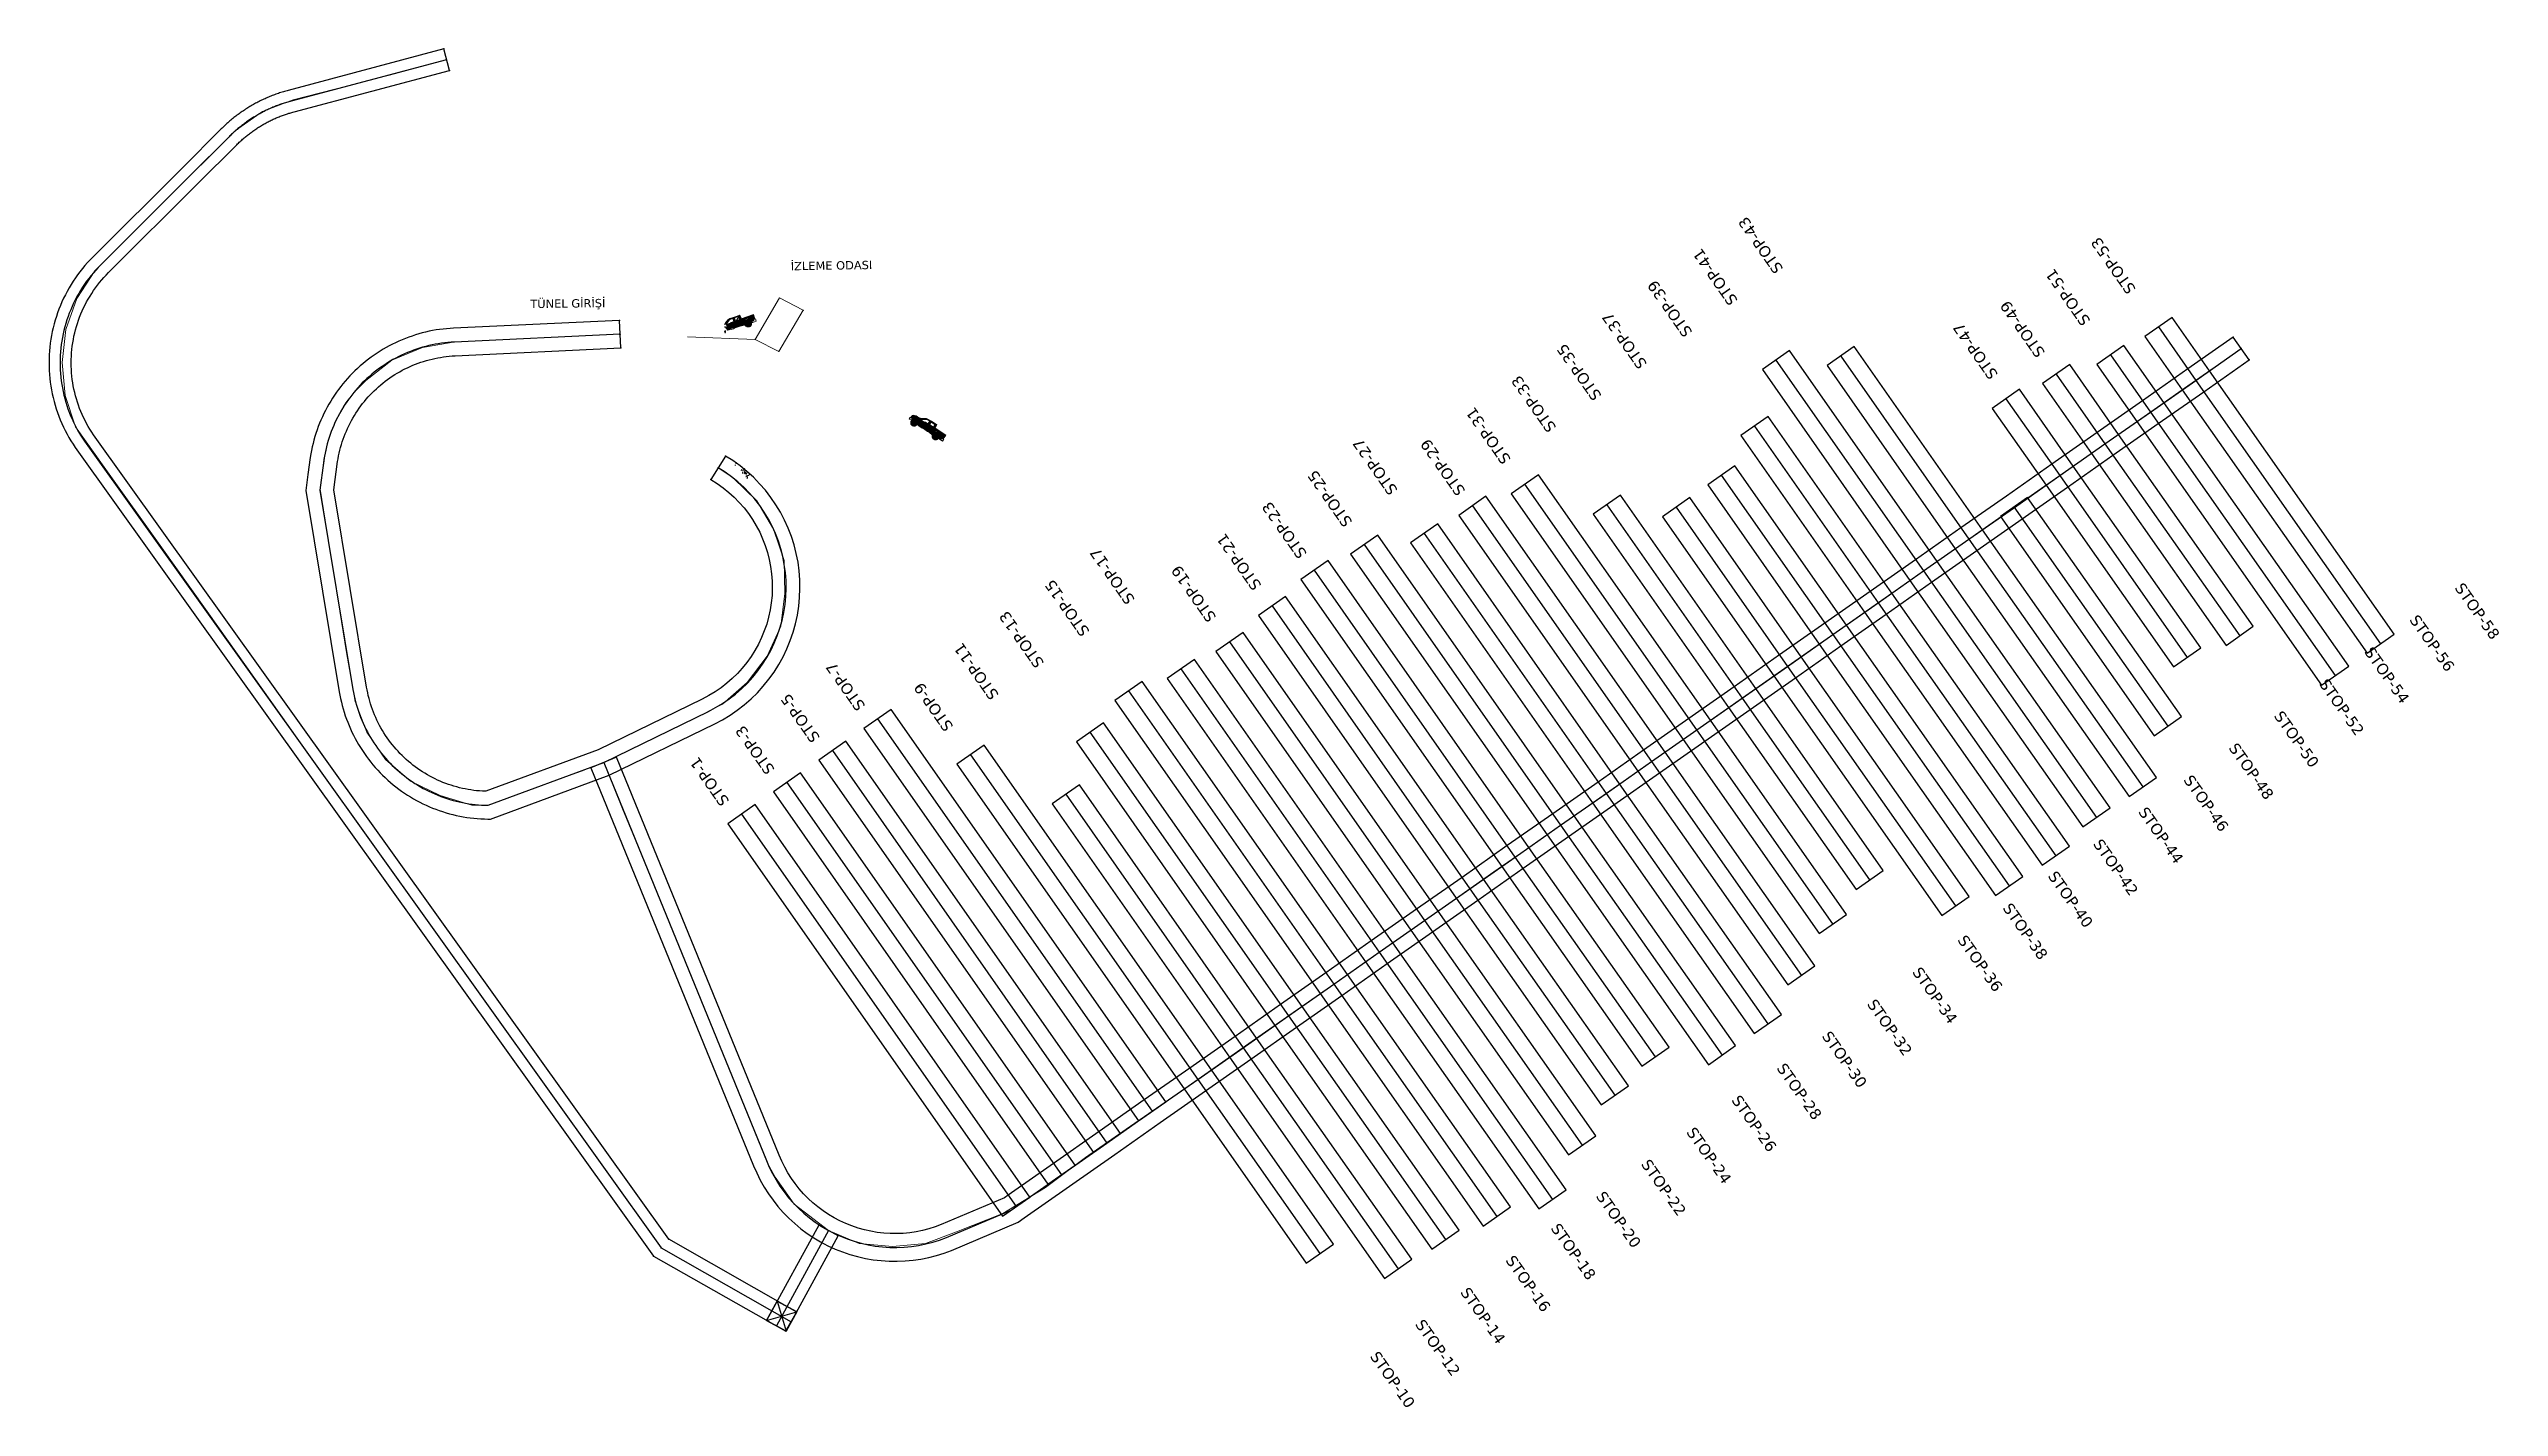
# Model space of a CAD drawing. Extents: x 700390 to 700832, y 4226084 to 4226329.
import ezdxf

# ---------------------------------------------------------------- set-up
doc = ezdxf.new("R2010")
doc.units = 0
doc.header["$MEASUREMENT"] = 0
doc.layers.add('1', color=7, linetype='Continuous')
doc.layers.add('TEXT_ORANGE', color=7, linetype='Continuous')
for name, color, linetype, lineweight in [('ARAC_JSB', 18, 'Continuous', 0), ('ARAC_PCAB', 254, 'Continuous', 0), ('GEOFENCE', 3, 'Continuous', 0), ('INIT_COORD', 5, 'Continuous', 0), ('MADAZI_BINA', 9, 'Continuous', 0), ('MADAZI_HAT', 18, 'Continuous', 0), ('MADAZI_NOK', 5, 'Continuous', 0), ('TEXT', 18, 'Continuous', 0)]:
    doc.layers.add(name, color=color, linetype=linetype, lineweight=lineweight)
doc.styles.get("Standard").update_dxf_attribs({"font": 'verdana.ttf'})

msp = doc.modelspace()

# ---------------------------------------------------------------- texts
at = {"layer": 'TEXT', "color": 0, "lineweight": 13}
for s, rotation, p in [('İZLEME ODASI', 0.8725, (700523.67, 4226289.39)), ('TÜNEL GİRİŞİ', 0.6824, (700476.65, 4226282.57))]:
    msp.add_text(s, height=1.5, rotation=rotation, dxfattribs=at).set_placement(p)
at = {"layer": 'TEXT_ORANGE', "linetype": 'Continuous'}
for s, rotation, p in [('STOP-43', 125.0762, (700702.91, 4226289.69, 1108.05)), ('STOP-53', 125.0762, (700766.57, 4226286.01, -0.01)), ('STOP-41', 125.0762, (700694.71, 4226283.96, 1109.74)), ('STOP-39', 125.0762, (700686.52, 4226278.23, 1108.06)), ('STOP-51', 125.0762, (700758.38, 4226280.28, 0)), ('STOP-49', 125.0762, (700750.19, 4226274.55)), ('STOP-37', 125.0762, (700678.33, 4226272.49, 1108.06)), ('STOP-47', 125.0762, (700741.69, 4226270.6)), ('STOP-35', 125.0762, (700670.13, 4226266.77, 1108.07)), ('STOP-33', 125.0762, (700661.94, 4226261.03, 1108.08)), ('STOP-31', 125.0762, (700653.75, 4226255.29, 1108.08)), ('STOP-27', 125.0762, (700633.32, 4226249.71, 1108.09)), ('STOP-29', 125.0762, (700645.54, 4226249.58, 1109.23)), ('STOP-25', 125.0762, (700625.14, 4226243.95, 1108.1)), ('STOP-23', 125.0762, (700616.93, 4226238.24, 1108.97)), ('STOP-17', 125.0762, (700585.87, 4226229.96, 1108.12)), ('STOP-21', 125.0762, (700608.73, 4226232.51, 1108.11)), ('STOP-15', 125.0762, (700577.71, 4226224.19, 1108.13)), ('STOP-19', 125.0762, (700600.56, 4226226.76, 1108.12)), ('STOP-58', 305.2655, (700823.95, 4226232.06, 1108.08)), ('STOP-13', 125.0762, (700569.48, 4226218.5, 1108.14)), ('STOP-56', 305.2655, (700815.79, 4226226.28, 1108.09)), ('STOP-11', 125.0762, (700561.31, 4226212.74, 1108.14)), ('STOP-54', 305.2655, (700807.63, 4226220.5, 1107.98)), ('STOP-7', 125.0762, (700537.21, 4226210.74, 1108.48)), ('STOP-5', 125.0762, (700529.03, 4226205.02, 1108.2)), ('STOP-9', 125.0762, (700553.09, 4226207.03, 1108.15)), ('STOP-52', 305.2655, (700799.47, 4226214.72, 1107.94)), ('STOP-3', 125.0762, (700520.86, 4226199.26, 1108.17)), ('STOP-50', 305.2655, (700791.32, 4226208.94, 1107.9)), ('STOP-48', 305.2655, (700783.15, 4226203.15, 1107.87)), ('STOP-1', 125.0762, (700512.65, 4226193.56, 1108.03)), ('STOP-46', 305.2655, (700775, 4226197.37, 1107.83)), ('STOP-44', 305.2655, (700766.84, 4226191.59, 1107.79)), ('STOP-42', 305.2655, (700758.68, 4226185.81, 1107.75)), ('STOP-40', 305.2655, (700750.52, 4226180.02, 1108.03)), ('STOP-38', 305.2655, (700742.36, 4226174.24, 1108.05)), ('STOP-36', 305.2655, (700734.2, 4226168.46, 1108.13)), ('STOP-34', 305.2655, (700726.04, 4226162.68, 1107.6)), ('STOP-32', 305.2655, (700717.88, 4226156.89, 1108.56)), ('STOP-30', 305.2655, (700709.72, 4226151.11, 1108.41)), ('STOP-28', 305.2655, (700701.56, 4226145.33, 1108.3)), ('STOP-26', 305.2655, (700693.4, 4226139.55, 1107.45)), ('STOP-24', 305.2655, (700685.25, 4226133.77, 1107.42)), ('STOP-22', 305.2655, (700677.08, 4226127.98, 1108.66)), ('STOP-20', 305.2655, (700668.93, 4226122.2, 1108.48)), ('STOP-18', 305.2655, (700660.77, 4226116.42, 1108.27)), ('STOP-16', 305.2655, (700652.61, 4226110.64, 1107.27)), ('STOP-14', 305.2655, (700644.45, 4226104.86, 1107.23)), ('STOP-12', 305.2655, (700636.29, 4226099.07, 1107.19)), ('STOP-10', 305.2655, (700628.13, 4226093.29, 1107.29))]:
    msp.add_text(s, height=2, rotation=rotation, dxfattribs=at).set_placement(p)

# ---------------------------------------------------------------- hatches: boundary and pattern name
at = {"layer": 'ARAC_JSB', "lineweight": 0}
for points in [[(700515.47, 4226252.99), (700515.47, 4226252.99), (700515.47, 4226253), (700515.47, 4226253), (700515.47, 4226253), (700515.46, 4226253), (700515.46, 4226253), (700515.46, 4226253), (700515.46, 4226252.99), (700515.46, 4226252.99), (700515.45, 4226252.99), (700515.45, 4226252.99), (700515.46, 4226252.98), (700515.46, 4226252.98), (700515.46, 4226252.98), (700515.46, 4226252.98), (700515.46, 4226252.98), (700515.47, 4226252.98), (700515.47, 4226252.98), (700515.47, 4226252.98), (700515.47, 4226252.98), (700515.47, 4226252.98), (700515.48, 4226252.99), (700515.48, 4226252.99), (700515.47, 4226252.99)], [(700515.47, 4226252.96), (700515.47, 4226252.96), (700515.47, 4226252.96), (700515.47, 4226252.96), (700515.46, 4226252.96), (700515.46, 4226252.96), (700515.46, 4226252.96), (700515.45, 4226252.96), (700515.45, 4226252.96), (700515.45, 4226252.96), (700515.45, 4226252.96), (700515.45, 4226252.95), (700515.45, 4226252.95), (700515.45, 4226252.95), (700515.45, 4226252.95), (700515.46, 4226252.95), (700515.46, 4226252.94), (700515.46, 4226252.94), (700515.46, 4226252.94), (700515.47, 4226252.95), (700515.47, 4226252.95), (700515.47, 4226252.95), (700515.47, 4226252.95), (700515.47, 4226252.96), (700515.47, 4226252.96)], [(700515.47, 4226252.92), (700515.47, 4226252.93), (700515.47, 4226252.93), (700515.47, 4226252.93), (700515.46, 4226252.93), (700515.46, 4226252.93), (700515.46, 4226252.93), (700515.46, 4226252.93), (700515.45, 4226252.93), (700515.45, 4226252.93), (700515.45, 4226252.92), (700515.45, 4226252.92), (700515.45, 4226252.92), (700515.45, 4226252.92), (700515.46, 4226252.91), (700515.46, 4226252.91), (700515.46, 4226252.91), (700515.46, 4226252.91), (700515.47, 4226252.91), (700515.47, 4226252.91), (700515.47, 4226252.91), (700515.47, 4226252.92), (700515.47, 4226252.92), (700515.47, 4226252.92), (700515.47, 4226252.92)], [(700515.48, 4226252.89), (700515.48, 4226252.89), (700515.48, 4226252.9), (700515.48, 4226252.9), (700515.47, 4226252.9), (700515.47, 4226252.9), (700515.47, 4226252.9), (700515.46, 4226252.9), (700515.46, 4226252.9), (700515.46, 4226252.89), (700515.46, 4226252.89), (700515.46, 4226252.89), (700515.46, 4226252.88), (700515.46, 4226252.88), (700515.46, 4226252.88), (700515.47, 4226252.88), (700515.47, 4226252.88), (700515.47, 4226252.88), (700515.47, 4226252.88), (700515.48, 4226252.88), (700515.48, 4226252.88), (700515.48, 4226252.88), (700515.48, 4226252.89), (700515.48, 4226252.89), (700515.48, 4226252.89)], [(700515.49, 4226252.86), (700515.49, 4226252.86), (700515.49, 4226252.87), (700515.49, 4226252.87), (700515.49, 4226252.87), (700515.48, 4226252.87), (700515.48, 4226252.87), (700515.48, 4226252.87), (700515.48, 4226252.86), (700515.47, 4226252.86), (700515.47, 4226252.86), (700515.47, 4226252.86), (700515.47, 4226252.85), (700515.48, 4226252.85), (700515.48, 4226252.85), (700515.48, 4226252.85), (700515.48, 4226252.85), (700515.49, 4226252.85), (700515.49, 4226252.85), (700515.49, 4226252.85), (700515.49, 4226252.85), (700515.49, 4226252.85), (700515.49, 4226252.86), (700515.49, 4226252.86), (700515.49, 4226252.86)], [(700515.51, 4226252.83), (700515.51, 4226252.84), (700515.51, 4226252.84), (700515.51, 4226252.84), (700515.5, 4226252.84), (700515.5, 4226252.84), (700515.5, 4226252.84), (700515.5, 4226252.84), (700515.5, 4226252.84), (700515.49, 4226252.83), (700515.49, 4226252.83), (700515.49, 4226252.83), (700515.49, 4226252.83), (700515.49, 4226252.82), (700515.5, 4226252.82), (700515.5, 4226252.82), (700515.5, 4226252.82), (700515.5, 4226252.82), (700515.51, 4226252.82), (700515.51, 4226252.82), (700515.51, 4226252.82), (700515.51, 4226252.83), (700515.51, 4226252.83), (700515.51, 4226252.83), (700515.51, 4226252.83)], [(700515.54, 4226252.81), (700515.54, 4226252.81), (700515.53, 4226252.81), (700515.53, 4226252.82), (700515.53, 4226252.82), (700515.53, 4226252.82), (700515.52, 4226252.82), (700515.52, 4226252.81), (700515.52, 4226252.81), (700515.52, 4226252.81), (700515.52, 4226252.81), (700515.52, 4226252.81), (700515.52, 4226252.8), (700515.52, 4226252.8), (700515.52, 4226252.8), (700515.52, 4226252.8), (700515.52, 4226252.8), (700515.53, 4226252.8), (700515.53, 4226252.8), (700515.53, 4226252.8), (700515.53, 4226252.8), (700515.54, 4226252.8), (700515.54, 4226252.8), (700515.54, 4226252.81), (700515.54, 4226252.81)], [(700515.56, 4226252.79), (700515.56, 4226252.79), (700515.56, 4226252.8), (700515.56, 4226252.8), (700515.56, 4226252.8), (700515.55, 4226252.8), (700515.55, 4226252.8), (700515.55, 4226252.8), (700515.55, 4226252.79), (700515.54, 4226252.79), (700515.54, 4226252.79), (700515.54, 4226252.79), (700515.54, 4226252.78), (700515.55, 4226252.78), (700515.55, 4226252.78), (700515.55, 4226252.78), (700515.55, 4226252.78), (700515.55, 4226252.78), (700515.56, 4226252.78), (700515.56, 4226252.78), (700515.56, 4226252.78), (700515.56, 4226252.78), (700515.56, 4226252.79), (700515.56, 4226252.79), (700515.56, 4226252.79)], [(700515.59, 4226252.78), (700515.59, 4226252.78), (700515.59, 4226252.78), (700515.59, 4226252.78), (700515.59, 4226252.78), (700515.58, 4226252.78), (700515.58, 4226252.78), (700515.58, 4226252.78), (700515.58, 4226252.78), (700515.57, 4226252.78), (700515.57, 4226252.77), (700515.57, 4226252.77), (700515.57, 4226252.77), (700515.58, 4226252.77), (700515.58, 4226252.76), (700515.58, 4226252.76), (700515.58, 4226252.76), (700515.59, 4226252.76), (700515.59, 4226252.76), (700515.59, 4226252.76), (700515.59, 4226252.77), (700515.59, 4226252.77), (700515.59, 4226252.77), (700515.59, 4226252.77), (700515.59, 4226252.78)], [(700515.63, 4226252.77), (700515.63, 4226252.77), (700515.62, 4226252.77), (700515.62, 4226252.77), (700515.62, 4226252.77), (700515.62, 4226252.77), (700515.61, 4226252.77), (700515.61, 4226252.77), (700515.61, 4226252.77), (700515.61, 4226252.77), (700515.61, 4226252.77), (700515.61, 4226252.76), (700515.61, 4226252.76), (700515.61, 4226252.76), (700515.61, 4226252.76), (700515.61, 4226252.75), (700515.61, 4226252.75), (700515.62, 4226252.75), (700515.62, 4226252.75), (700515.62, 4226252.76), (700515.62, 4226252.76), (700515.63, 4226252.76), (700515.63, 4226252.76), (700515.63, 4226252.77), (700515.63, 4226252.77)], [(700515.66, 4226252.77), (700515.66, 4226252.77), (700515.66, 4226252.77), (700515.65, 4226252.77), (700515.65, 4226252.77), (700515.65, 4226252.77), (700515.65, 4226252.77), (700515.64, 4226252.77), (700515.64, 4226252.77), (700515.64, 4226252.77), (700515.64, 4226252.76), (700515.64, 4226252.76), (700515.64, 4226252.76), (700515.64, 4226252.76), (700515.64, 4226252.75), (700515.65, 4226252.75), (700515.65, 4226252.75), (700515.65, 4226252.75), (700515.65, 4226252.75), (700515.66, 4226252.75), (700515.66, 4226252.76), (700515.66, 4226252.76), (700515.66, 4226252.76), (700515.66, 4226252.76), (700515.66, 4226252.77)], [(700515.69, 4226252.77), (700515.69, 4226252.77), (700515.69, 4226252.77), (700515.69, 4226252.77), (700515.69, 4226252.78), (700515.68, 4226252.78), (700515.68, 4226252.78), (700515.68, 4226252.77), (700515.68, 4226252.77), (700515.67, 4226252.77), (700515.67, 4226252.77), (700515.67, 4226252.76), (700515.67, 4226252.76), (700515.67, 4226252.76), (700515.68, 4226252.76), (700515.68, 4226252.76), (700515.68, 4226252.75), (700515.68, 4226252.75), (700515.69, 4226252.76), (700515.69, 4226252.76), (700515.69, 4226252.76), (700515.69, 4226252.76), (700515.69, 4226252.76), (700515.69, 4226252.77), (700515.69, 4226252.77)], [(700515.73, 4226252.78), (700515.72, 4226252.78), (700515.72, 4226252.78), (700515.72, 4226252.78), (700515.72, 4226252.78), (700515.71, 4226252.78), (700515.71, 4226252.78), (700515.71, 4226252.78), (700515.71, 4226252.78), (700515.71, 4226252.78), (700515.71, 4226252.78), (700515.71, 4226252.77), (700515.71, 4226252.77), (700515.71, 4226252.77), (700515.71, 4226252.77), (700515.71, 4226252.77), (700515.71, 4226252.76), (700515.72, 4226252.76), (700515.72, 4226252.76), (700515.72, 4226252.77), (700515.72, 4226252.77), (700515.72, 4226252.77), (700515.73, 4226252.77), (700515.73, 4226252.78), (700515.73, 4226252.78)], [(700515.76, 4226252.79), (700515.75, 4226252.8), (700515.75, 4226252.8), (700515.75, 4226252.8), (700515.75, 4226252.8), (700515.74, 4226252.8), (700515.74, 4226252.8), (700515.74, 4226252.8), (700515.74, 4226252.8), (700515.74, 4226252.79), (700515.73, 4226252.79), (700515.73, 4226252.79), (700515.74, 4226252.79), (700515.74, 4226252.78), (700515.74, 4226252.78), (700515.74, 4226252.78), (700515.74, 4226252.78), (700515.75, 4226252.78), (700515.75, 4226252.78), (700515.75, 4226252.78), (700515.75, 4226252.78), (700515.75, 4226252.79), (700515.76, 4226252.79), (700515.76, 4226252.79), (700515.76, 4226252.79)], [(700515.78, 4226252.81), (700515.78, 4226252.82), (700515.78, 4226252.82), (700515.78, 4226252.82), (700515.77, 4226252.82), (700515.77, 4226252.82), (700515.77, 4226252.82), (700515.77, 4226252.82), (700515.76, 4226252.82), (700515.76, 4226252.81), (700515.76, 4226252.81), (700515.76, 4226252.81), (700515.76, 4226252.81), (700515.76, 4226252.8), (700515.77, 4226252.8), (700515.77, 4226252.8), (700515.77, 4226252.8), (700515.77, 4226252.8), (700515.78, 4226252.8), (700515.78, 4226252.8), (700515.78, 4226252.8), (700515.78, 4226252.81), (700515.78, 4226252.81), (700515.78, 4226252.81), (700515.78, 4226252.81)]]:
    msp.add_hatch(color=256, dxfattribs=at).paths.add_polyline_path(points)
at = {"layer": 'ARAC_PCAB', "lineweight": 0}
for color, points in [(256, [(700512.36, 4226280.48), (700512.22, 4226280.32), (700512.07, 4226280.13), (700511.9, 4226279.92), (700511.8, 4226279.8), (700511.76, 4226279.69), (700511.77, 4226279.68), (700511.81, 4226279.79), (700511.91, 4226279.91), (700512.08, 4226280.12), (700512.23, 4226280.31), (700512.37, 4226280.48), (700512.37, 4226280.48), (700512.36, 4226280.48)]), (256, [(700514.48, 4226281.26), (700513.42, 4226280.93), (700512.69, 4226280.67), (700512.41, 4226280.53), (700512.36, 4226280.48), (700512.47, 4226280.44), (700512.21, 4226280.12), (700511.96, 4226279.72), (700512.02, 4226279.65), (700512.34, 4226278.7), (700513.83, 4226279.18), (700513.52, 4226280.2), (700513.36, 4226280.14), (700512.88, 4226279.98), (700512.78, 4226279.86), (700512.15, 4226279.65), (700512.11, 4226279.79), (700512.36, 4226280.15), (700512.52, 4226280.35), (700512.63, 4226280.47), (700512.72, 4226280.53), (700512.84, 4226280.58), (700513.06, 4226280.65), (700513.21, 4226280.7), (700513.49, 4226280.8), (700514.21, 4226281.02), (700514.27, 4226280.95), (700514.43, 4226280.53), (700514.72, 4226280.63), (700514.8, 4226280.66), (700514.48, 4226281.26), (700513.55, 4226279.88), (700513.34, 4226279.82), (700513.3, 4226279.96), (700513.5, 4226280.04), (700513.55, 4226279.88)]), (251, [(700513.49, 4226280.8), (700513.21, 4226280.7), (700513.36, 4226280.14), (700513.69, 4226280.27), (700513.49, 4226280.8)]), (251, [(700513.5, 4226280.04), (700513.3, 4226279.96), (700513.34, 4226279.82), (700513.55, 4226279.88), (700513.5, 4226280.04)]), (256, [(700514.94, 4226279.85), (700514.72, 4226280.63), (700514.43, 4226280.53), (700513.69, 4226280.27), (700513.52, 4226280.2), (700513.83, 4226279.18), (700515, 4226279.54), (700514.94, 4226279.85), (700514.64, 4226280.26), (700514.43, 4226280.19), (700514.38, 4226280.33), (700514.6, 4226280.4), (700514.64, 4226280.26)]), (251, [(700514.6, 4226280.4), (700514.38, 4226280.33), (700514.43, 4226280.19), (700514.64, 4226280.26), (700514.6, 4226280.4)]), (256, [(700516.95, 4226281.38), (700514.72, 4226280.63), (700514.94, 4226279.85), (700515, 4226279.54), (700515.24, 4226279.61), (700515.19, 4226279.8), (700515.16, 4226280), (700515.18, 4226280.23), (700515.32, 4226280.46), (700515.49, 4226280.6), (700515.79, 4226280.7), (700515.98, 4226280.74), (700516.2, 4226280.71), (700516.34, 4226280.65), (700516.45, 4226280.58), (700516.53, 4226280.47), (700516.62, 4226280.34), (700516.71, 4226280.13), (700517.01, 4226280.24), (700516.95, 4226280.5), (700517.2, 4226280.58), (700516.95, 4226281.38)]), (251, [(700516.56, 4226280.14), (700516.51, 4226280.28), (700516.4, 4226280.42), (700516.28, 4226280.51), (700516.13, 4226280.58), (700515.95, 4226280.58), (700515.74, 4226280.51), (700515.61, 4226280.47), (700515.46, 4226280.38), (700515.38, 4226280.26), (700515.3, 4226280.08), (700515.29, 4226279.91), (700515.33, 4226279.68), (700515.41, 4226279.5), (700515.44, 4226279.52), (700515.41, 4226279.6), (700515.39, 4226279.67), (700515.38, 4226279.75), (700515.39, 4226279.83), (700515.4, 4226279.91), (700515.42, 4226279.98), (700515.45, 4226280.06), (700515.49, 4226280.12), (700515.54, 4226280.18), (700515.6, 4226280.24), (700515.67, 4226280.29), (700515.73, 4226280.32), (700515.81, 4226280.35), (700515.89, 4226280.37), (700515.96, 4226280.38), (700516.04, 4226280.38), (700516.12, 4226280.36), (700516.2, 4226280.34), (700516.27, 4226280.31), (700516.34, 4226280.27), (700516.4, 4226280.22), (700516.45, 4226280.16), (700516.5, 4226280.1), (700516.54, 4226280.03), (700516.56, 4226279.95), (700516.63, 4226279.96), (700516.56, 4226280.14)]), (59, [(700516.58, 4226279.88), (700516.56, 4226279.95), (700516.54, 4226280.03), (700516.5, 4226280.1), (700516.45, 4226280.16), (700516.4, 4226280.22), (700516.34, 4226280.27), (700516.27, 4226280.31), (700516.2, 4226280.34), (700516.12, 4226280.36), (700516.04, 4226280.38), (700515.96, 4226280.38), (700515.89, 4226280.37), (700515.81, 4226280.35), (700515.73, 4226280.32), (700515.67, 4226280.29), (700515.6, 4226280.24), (700515.54, 4226280.18), (700515.49, 4226280.12), (700515.45, 4226280.06), (700515.42, 4226279.98), (700515.4, 4226279.91), (700515.39, 4226279.83), (700515.38, 4226279.75), (700515.39, 4226279.67), (700515.41, 4226279.6), (700515.44, 4226279.52), (700515.48, 4226279.45), (700515.52, 4226279.39), (700515.58, 4226279.33), (700515.64, 4226279.28), (700515.71, 4226279.24), (700515.78, 4226279.21), (700515.85, 4226279.19), (700515.93, 4226279.17), (700516.01, 4226279.17), (700516.09, 4226279.18), (700516.17, 4226279.2), (700516.24, 4226279.23), (700516.31, 4226279.26), (700516.37, 4226279.31), (700516.43, 4226279.37), (700516.48, 4226279.43), (700516.52, 4226279.49), (700516.55, 4226279.57), (700516.58, 4226279.64), (700516.59, 4226279.72), (700516.59, 4226279.8), (700516.58, 4226279.88), (700516.32, 4226279.76), (700516.31, 4226279.71), (700516.29, 4226279.65), (700516.26, 4226279.59), (700516.23, 4226279.55), (700516.18, 4226279.51), (700516.13, 4226279.47), (700516.07, 4226279.45), (700516.02, 4226279.44), (700515.96, 4226279.44), (700515.9, 4226279.45), (700515.84, 4226279.46), (700515.79, 4226279.49), (700515.74, 4226279.53), (700515.7, 4226279.57), (700515.67, 4226279.62), (700515.64, 4226279.68), (700515.63, 4226279.74), (700515.63, 4226279.8), (700515.64, 4226279.86), (700515.65, 4226279.91), (700515.68, 4226279.97), (700515.72, 4226280.02), (700515.76, 4226280.06), (700515.81, 4226280.09), (700515.87, 4226280.11), (700515.93, 4226280.12), (700515.99, 4226280.13), (700516.05, 4226280.12), (700516.11, 4226280.1), (700516.16, 4226280.07), (700516.21, 4226280.03), (700516.25, 4226279.99), (700516.28, 4226279.94), (700516.3, 4226279.88), (700516.31, 4226279.82), (700516.32, 4226279.76)]), (251, [(700551.19, 4226258.96), (700550.97, 4226259.1), (700550.81, 4226258.89), (700550.54, 4226259.06), (700550.64, 4226259.26), (700550.69, 4226259.4), (700550.72, 4226259.54), (700550.71, 4226259.67), (700550.66, 4226259.82), (700550.55, 4226260), (700550.4, 4226260.13), (700550.13, 4226260.3), (700549.92, 4226260.35), (700549.65, 4226260.31), (700549.46, 4226260.18), (700549.32, 4226260.03), (700549.21, 4226259.87), (700549, 4226260.01), (700547.99, 4226260.69), (700546.64, 4226261.56), (700546.77, 4226261.79), (700546.82, 4226262.01), (700546.74, 4226262.31), (700546.65, 4226262.49), (700546.41, 4226262.66), (700546.16, 4226262.78), (700545.9, 4226262.78), (700545.73, 4226262.71), (700545.62, 4226262.62), (700545.59, 4226262.61), (700545.44, 4226262.71), (700545.32, 4226262.79), (700545.22, 4226262.8), (700545.15, 4226262.77), (700545.1, 4226262.69), (700545.06, 4226262.59), (700545.08, 4226262.49), (700545.49, 4226262.38), (700545.69, 4226262.54), (700545.79, 4226262.61), (700545.9, 4226262.65), (700546.04, 4226262.65), (700546.14, 4226262.63), (700546.27, 4226262.56), (700546.37, 4226262.49), (700546.5, 4226262.41), (700546.58, 4226262.29), (700546.63, 4226262.19), (700546.66, 4226262.05), (700546.65, 4226261.9), (700546.59, 4226261.76), (700546.54, 4226261.63), (700546.51, 4226261.56), (700547.03, 4226261.14), (700547.4, 4226260.87), (700547.62, 4226260.8), (700547.88, 4226260.63), (700548.34, 4226260.31), (700548.69, 4226260.08), (700549.22, 4226259.67), (700549.32, 4226259.84), (700549.47, 4226260.02), (700549.61, 4226260.12), (700549.8, 4226260.17), (700549.94, 4226260.18), (700550.11, 4226260.13), (700550.22, 4226260.05), (700550.41, 4226259.93), (700550.52, 4226259.79), (700550.56, 4226259.63), (700550.57, 4226259.48), (700550.53, 4226259.3), (700550.45, 4226259.18), (700550.4, 4226259.09), (700550.35, 4226259.01), (700550.49, 4226258.88), (700551.07, 4226258.56), (700551.3, 4226258.89), (700551.19, 4226258.96)]), (256, [(700547.13, 4226262.52), (700547.07, 4226262.62), (700547, 4226262.67), (700546.78, 4226262.83), (700546.55, 4226262.94), (700546.28, 4226263.1), (700546, 4226263.2), (700545.78, 4226263.26), (700545.62, 4226263.18), (700545.48, 4226263.02), (700545.32, 4226262.79), (700545.44, 4226262.71), (700545.59, 4226262.61), (700545.62, 4226262.62), (700545.73, 4226262.71), (700545.9, 4226262.78), (700546.16, 4226262.78), (700546.41, 4226262.66), (700546.65, 4226262.49), (700546.74, 4226262.31), (700546.82, 4226262.01), (700546.77, 4226261.79), (700546.64, 4226261.56), (700546.67, 4226261.55), (700547.21, 4226262.39), (700547.23, 4226262.49), (700547.13, 4226262.52)]), (59, [(700546.52, 4226261.89), (700546.51, 4226261.97), (700546.49, 4226262.05), (700546.46, 4226262.12), (700546.42, 4226262.19), (700546.37, 4226262.25), (700546.32, 4226262.31), (700546.26, 4226262.35), (700546.19, 4226262.39), (700546.11, 4226262.42), (700546.04, 4226262.44), (700545.96, 4226262.45), (700545.88, 4226262.45), (700545.8, 4226262.44), (700545.73, 4226262.42), (700545.65, 4226262.39), (700545.58, 4226262.35), (700545.52, 4226262.3), (700545.47, 4226262.25), (700545.42, 4226262.19), (700545.38, 4226262.12), (700545.35, 4226262.04), (700545.33, 4226261.97), (700545.32, 4226261.89), (700545.32, 4226261.81), (700545.33, 4226261.73), (700545.35, 4226261.66), (700545.38, 4226261.58), (700545.42, 4226261.52), (700545.47, 4226261.45), (700545.52, 4226261.4), (700545.58, 4226261.35), (700545.65, 4226261.31), (700545.73, 4226261.28), (700545.8, 4226261.26), (700545.88, 4226261.25), (700545.96, 4226261.25), (700546.04, 4226261.26), (700546.11, 4226261.28), (700546.19, 4226261.31), (700546.26, 4226261.35), (700546.32, 4226261.4), (700546.37, 4226261.45), (700546.42, 4226261.52), (700546.46, 4226261.58), (700546.49, 4226261.66), (700546.51, 4226261.73), (700546.52, 4226261.81), (700546.52, 4226261.89), (700546.26, 4226261.84), (700546.25, 4226261.79), (700546.23, 4226261.73), (700546.2, 4226261.68), (700546.16, 4226261.63), (700546.12, 4226261.59), (700546.07, 4226261.56), (700546.01, 4226261.54), (700545.95, 4226261.52), (700545.89, 4226261.52), (700545.83, 4226261.53), (700545.78, 4226261.55), (700545.72, 4226261.58), (700545.68, 4226261.62), (700545.64, 4226261.66), (700545.61, 4226261.71), (700545.58, 4226261.77), (700545.57, 4226261.83), (700545.57, 4226261.89), (700545.58, 4226261.95), (700545.6, 4226262.01), (700545.63, 4226262.06), (700545.67, 4226262.11), (700545.71, 4226262.14), (700545.76, 4226262.18), (700545.82, 4226262.2), (700545.88, 4226262.21), (700545.94, 4226262.21), (700546, 4226262.2), (700546.05, 4226262.18), (700546.11, 4226262.15), (700546.15, 4226262.12), (700546.19, 4226262.07), (700546.22, 4226262.02), (700546.25, 4226261.96), (700546.26, 4226261.9), (700546.26, 4226261.84)]), (251, [(700546.63, 4226262.19), (700546.58, 4226262.29), (700546.5, 4226262.41), (700546.37, 4226262.49), (700546.27, 4226262.56), (700546.14, 4226262.63), (700546.04, 4226262.65), (700545.9, 4226262.65), (700545.79, 4226262.61), (700545.69, 4226262.54), (700545.49, 4226262.38), (700545.52, 4226262.3), (700545.58, 4226262.35), (700545.65, 4226262.39), (700545.73, 4226262.42), (700545.8, 4226262.44), (700545.88, 4226262.45), (700545.96, 4226262.45), (700546.04, 4226262.44), (700546.11, 4226262.42), (700546.19, 4226262.39), (700546.26, 4226262.35), (700546.32, 4226262.31), (700546.37, 4226262.25), (700546.42, 4226262.19), (700546.46, 4226262.12), (700546.49, 4226262.05), (700546.51, 4226261.97), (700546.52, 4226261.89), (700546.52, 4226261.81), (700546.51, 4226261.73), (700546.49, 4226261.66), (700546.46, 4226261.58), (700546.51, 4226261.56), (700546.54, 4226261.63), (700546.59, 4226261.76), (700546.65, 4226261.9), (700546.66, 4226262.05), (700546.63, 4226262.19)]), (256, [(700549.09, 4226262.12), (700548.42, 4226262.51), (700548.14, 4226262.65), (700548.07, 4226262.66), (700548.1, 4226262.55), (700547.69, 4226262.54), (700547.23, 4226262.49), (700547.21, 4226262.39), (700546.67, 4226261.55), (700547.99, 4226260.69), (700548.58, 4226261.58), (700548.43, 4226261.67), (700548.01, 4226261.94), (700547.85, 4226261.94), (700547.29, 4226262.29), (700547.38, 4226262.41), (700547.81, 4226262.45), (700548.07, 4226262.45), (700548.23, 4226262.43), (700548.34, 4226262.41), (700548.45, 4226262.34), (700548.64, 4226262.22), (700548.77, 4226262.13), (700549.03, 4226261.97), (700549.65, 4226261.56), (700549.64, 4226261.47), (700549.41, 4226261.08), (700549.67, 4226260.92), (700549.74, 4226260.88), (700550.01, 4226261.5), (700549.09, 4226262.12), (700548.44, 4226261.49), (700548.35, 4226261.36), (700548.17, 4226261.48), (700548.26, 4226261.6), (700548.44, 4226261.49)]), (256, [(700548.07, 4226262.66), (700547.85, 4226262.66), (700547.61, 4226262.66), (700547.34, 4226262.66), (700547.19, 4226262.66), (700547.07, 4226262.62), (700547.08, 4226262.61), (700547.19, 4226262.64), (700547.34, 4226262.65), (700547.61, 4226262.65), (700547.85, 4226262.65), (700548.07, 4226262.64), (700548.08, 4226262.64), (700548.07, 4226262.66)]), (256, [(700549.41, 4226261.08), (700548.74, 4226261.49), (700548.58, 4226261.58), (700547.99, 4226260.69), (700549, 4226260.01), (700549.2, 4226260.25), (700549.67, 4226260.92), (700549.41, 4226261.08), (700549.42, 4226260.87), (700549.34, 4226260.74), (700549.14, 4226260.87), (700549.22, 4226260.99), (700549.42, 4226260.87)]), (251, [(700548.26, 4226261.6), (700548.17, 4226261.48), (700548.35, 4226261.36), (700548.44, 4226261.49), (700548.26, 4226261.6)]), (251, [(700548.77, 4226262.13), (700548.43, 4226261.67), (700548.74, 4226261.49), (700549.03, 4226261.97), (700548.77, 4226262.13)]), (256, [(700549.67, 4226260.92), (700549.2, 4226260.25), (700549, 4226260.01), (700549.21, 4226259.87), (700549.32, 4226260.03), (700549.46, 4226260.18), (700549.65, 4226260.31), (700549.92, 4226260.35), (700550.13, 4226260.3), (700550.4, 4226260.13), (700550.55, 4226260), (700550.66, 4226259.82), (700550.71, 4226259.67), (700550.72, 4226259.54), (700550.69, 4226259.4), (700550.64, 4226259.26), (700550.54, 4226259.06), (700550.81, 4226258.89), (700550.97, 4226259.1), (700551.19, 4226258.96), (700551.66, 4226259.65), (700549.67, 4226260.92)]), (251, [(700549.22, 4226260.99), (700549.14, 4226260.87), (700549.34, 4226260.74), (700549.42, 4226260.87), (700549.22, 4226260.99)]), (59, [(700550.41, 4226259.43), (700550.4, 4226259.51), (700550.38, 4226259.59), (700550.35, 4226259.66), (700550.31, 4226259.73), (700550.26, 4226259.79), (700550.2, 4226259.85), (700550.14, 4226259.9), (700550.07, 4226259.93), (700550, 4226259.96), (700549.92, 4226259.99), (700549.84, 4226260), (700549.76, 4226260), (700549.69, 4226259.99), (700549.61, 4226259.96), (700549.54, 4226259.93), (700549.47, 4226259.89), (700549.41, 4226259.85), (700549.35, 4226259.79), (700549.3, 4226259.73), (700549.26, 4226259.66), (700549.23, 4226259.59), (700549.21, 4226259.51), (700549.2, 4226259.43), (700549.2, 4226259.35), (700549.21, 4226259.27), (700549.23, 4226259.2), (700549.26, 4226259.13), (700549.3, 4226259.06), (700549.35, 4226258.99), (700549.41, 4226258.94), (700549.47, 4226258.89), (700549.54, 4226258.85), (700549.61, 4226258.82), (700549.69, 4226258.8), (700549.77, 4226258.79), (700549.84, 4226258.79), (700549.92, 4226258.8), (700550, 4226258.82), (700550.07, 4226258.85), (700550.14, 4226258.89), (700550.2, 4226258.94), (700550.26, 4226259), (700550.31, 4226259.06), (700550.35, 4226259.13), (700550.38, 4226259.2), (700550.4, 4226259.28), (700550.41, 4226259.35), (700550.41, 4226259.43), (700550.14, 4226259.39), (700550.13, 4226259.33), (700550.12, 4226259.27), (700550.09, 4226259.22), (700550.05, 4226259.17), (700550, 4226259.13), (700549.95, 4226259.1), (700549.9, 4226259.08), (700549.84, 4226259.07), (700549.78, 4226259.06), (700549.72, 4226259.07), (700549.66, 4226259.09), (700549.61, 4226259.12), (700549.56, 4226259.16), (700549.52, 4226259.2), (700549.49, 4226259.26), (700549.47, 4226259.31), (700549.46, 4226259.37), (700549.46, 4226259.43), (700549.47, 4226259.49), (700549.48, 4226259.55), (700549.51, 4226259.6), (700549.55, 4226259.65), (700549.6, 4226259.69), (700549.65, 4226259.72), (700549.7, 4226259.74), (700549.76, 4226259.75), (700549.82, 4226259.75), (700549.88, 4226259.74), (700549.94, 4226259.72), (700549.99, 4226259.7), (700550.04, 4226259.66), (700550.08, 4226259.61), (700550.11, 4226259.56), (700550.13, 4226259.51), (700550.14, 4226259.45), (700550.14, 4226259.39)]), (251, [(700550.56, 4226259.63), (700550.52, 4226259.79), (700550.41, 4226259.93), (700550.22, 4226260.05), (700550.11, 4226260.13), (700549.94, 4226260.18), (700549.8, 4226260.17), (700549.61, 4226260.12), (700549.47, 4226260.02), (700549.32, 4226259.84), (700549.22, 4226259.67), (700549.26, 4226259.66), (700549.3, 4226259.73), (700549.35, 4226259.79), (700549.41, 4226259.85), (700549.47, 4226259.89), (700549.54, 4226259.93), (700549.61, 4226259.96), (700549.69, 4226259.99), (700549.76, 4226260), (700549.84, 4226260), (700549.92, 4226259.99), (700550, 4226259.96), (700550.07, 4226259.93), (700550.14, 4226259.9), (700550.2, 4226259.85), (700550.26, 4226259.79), (700550.31, 4226259.73), (700550.35, 4226259.66), (700550.38, 4226259.59), (700550.4, 4226259.51), (700550.41, 4226259.43), (700550.41, 4226259.35), (700550.4, 4226259.28), (700550.38, 4226259.2), (700550.35, 4226259.13), (700550.31, 4226259.06), (700550.35, 4226259.01), (700550.45, 4226259.18), (700550.53, 4226259.3), (700550.57, 4226259.48), (700550.56, 4226259.63)])]:
    msp.add_hatch(color=color, dxfattribs=at).paths.add_polyline_path(points)

# ---------------------------------------------------------------- linework, layer by layer
at = {"linetype": 'Continuous'}
for p in [(700461.02, 4226329.35, 1154.66), (700461.53, 4226327.42, 1154.66), (700462.05, 4226325.48, 1154.66), (700492.76, 4226280.35, 1120), (700492.76, 4226277.85, 1120), (700492.99, 4226275.36, 1120), (700784.06, 4226277.31, 1107.8), (700785.49, 4226275.26, 1107.8), (700786.93, 4226273.21, 1107.8), (700511.9, 4226255.84, 1095.05), (700509.23, 4226251.61, 1095.05), (700510.57, 4226253.72, 1095.05), (700501.64, 4226114.43, 1125.78), (700498.9, 4226111.39, 1125.78), (700500.27, 4226112.91, 1125.78)]:
    msp.add_point(p, dxfattribs=at)
at = {"layer": '1', "color": 7}
for points in [[(700461.02, 4226329.35, 1154.66), (700432.96, 4226321.88, 1151.75), (700432.74, 4226321.82, 1151.73), (700432.51, 4226321.75, 1151.71), (700432.28, 4226321.69, 1151.69), (700432.06, 4226321.62, 1151.67), (700431.83, 4226321.55, 1151.64), (700431.61, 4226321.48, 1151.62), (700431.39, 4226321.41, 1151.6), (700431.16, 4226321.33, 1151.58), (700430.94, 4226321.25, 1151.56), (700430.71, 4226321.18, 1151.54), (700430.49, 4226321.09, 1151.51), (700430.28, 4226321.01, 1151.49), (700430.06, 4226320.93, 1151.47), (700429.83, 4226320.84, 1151.45), (700429.62, 4226320.75, 1151.43), (700429.4, 4226320.66, 1151.4), (700429.18, 4226320.57, 1151.38), (700428.97, 4226320.47, 1151.36), (700428.75, 4226320.38, 1151.34), (700428.54, 4226320.28, 1151.32), (700428.32, 4226320.18, 1151.3), (700428.11, 4226320.08, 1151.27), (700427.9, 4226319.97, 1151.25), (700427.69, 4226319.87, 1151.23), (700427.48, 4226319.76, 1151.21), (700427.27, 4226319.65, 1151.19), (700427.06, 4226319.54, 1151.16), (700426.86, 4226319.42, 1151.14), (700426.66, 4226319.31, 1151.12), (700426.45, 4226319.2, 1151.1), (700426.24, 4226319.08, 1151.08), (700426.04, 4226318.95, 1151.06), (700425.84, 4226318.83, 1151.03), (700425.64, 4226318.71, 1151.01), (700425.44, 4226318.58, 1150.99), (700425.24, 4226318.46, 1150.97), (700425.04, 4226318.33, 1150.95), (700424.84, 4226318.2, 1150.92), (700424.65, 4226318.06, 1150.9), (700424.46, 4226317.93, 1150.88), (700424.27, 4226317.8, 1150.86), (700424.08, 4226317.66, 1150.84), (700423.89, 4226317.52, 1150.82), (700423.69, 4226317.38, 1150.79), (700423.5, 4226317.23, 1150.77), (700423.32, 4226317.09, 1150.75), (700423.14, 4226316.95, 1150.73), (700422.95, 4226316.8, 1150.71), (700422.77, 4226316.65, 1150.68), (700422.59, 4226316.5, 1150.66), (700422.41, 4226316.35, 1150.64), (700422.23, 4226316.2, 1150.62), (700422.05, 4226316.04, 1150.6), (700421.87, 4226315.88, 1150.58), (700421.7, 4226315.73, 1150.55), (700421.53, 4226315.57, 1150.53), (700421.35, 4226315.4, 1150.51), (700421.19, 4226315.24, 1150.49), (700421.02, 4226315.08, 1150.47), (700420.85, 4226314.92, 1150.44), (700413.77, 4226307.85, 1149.44), (700397.67, 4226291.78, 1147.17), (700397.19, 4226291.29, 1147.11), (700396.71, 4226290.77, 1147.04), (700396.24, 4226290.24, 1146.98), (700395.79, 4226289.69, 1146.91), (700395.35, 4226289.14, 1146.85), (700394.93, 4226288.57, 1146.78), (700394.52, 4226288, 1146.71), (700394.12, 4226287.41, 1146.65), (700393.75, 4226286.81, 1146.58), (700393.38, 4226286.2, 1146.52), (700393.04, 4226285.59, 1146.45), (700392.71, 4226284.96, 1146.39), (700392.4, 4226284.33, 1146.32), (700392.1, 4226283.69, 1146.26), (700391.82, 4226283.04, 1146.19), (700391.56, 4226282.38, 1146.12), (700391.31, 4226281.72, 1146.06), (700391.08, 4226281.05, 1145.99), (700390.88, 4226280.37, 1145.93), (700390.68, 4226279.7, 1145.86), (700390.51, 4226279.01, 1145.8), (700390.35, 4226278.32, 1145.73), (700390.21, 4226277.63, 1145.67), (700390.09, 4226276.93, 1145.6), (700389.99, 4226276.23, 1145.54), (700389.91, 4226275.53, 1145.47), (700389.84, 4226274.83, 1145.4), (700389.8, 4226274.12, 1145.34), (700389.77, 4226273.41, 1145.27), (700389.76, 4226272.71, 1145.21), (700389.76, 4226272, 1145.14), (700389.79, 4226271.29, 1145.08), (700389.84, 4226270.59, 1145.01), (700389.9, 4226269.88, 1144.95), (700389.98, 4226269.18, 1144.88), (700390.08, 4226268.48, 1144.82), (700390.2, 4226267.79, 1144.75), (700390.34, 4226267.09, 1144.68), (700390.5, 4226266.4, 1144.62), (700390.67, 4226265.72, 1144.55), (700390.86, 4226265.04, 1144.49), (700391.07, 4226264.36, 1144.42), (700391.3, 4226263.69, 1144.36), (700391.54, 4226263.03, 1144.29), (700391.8, 4226262.37, 1144.23), (700392.08, 4226261.72, 1144.16), (700392.38, 4226261.08, 1144.1), (700392.69, 4226260.45, 1144.03), (700393.02, 4226259.82, 1143.96), (700393.36, 4226259.2, 1143.9), (700393.72, 4226258.6, 1143.83), (700394.1, 4226258, 1143.77), (700394.5, 4226257.41, 1143.7), (700498.9, 4226111.39, 1125.78), (700522.77, 4226097.81, 1125.78), (700524.75, 4226101.29, 1125.78), (700501.64, 4226114.43, 1125.78), (700397.79, 4226259.68, 1143.7), (700397.46, 4226260.17, 1143.77), (700397.14, 4226260.68, 1143.83), (700396.83, 4226261.2, 1143.9), (700396.53, 4226261.73, 1143.96), (700396.26, 4226262.26, 1144.03), (700395.99, 4226262.8, 1144.1), (700395.74, 4226263.35, 1144.16), (700395.5, 4226263.9, 1144.23), (700395.28, 4226264.46, 1144.29), (700395.07, 4226265.03, 1144.36), (700394.88, 4226265.6, 1144.42), (700394.7, 4226266.17, 1144.49), (700394.54, 4226266.75, 1144.55), (700394.39, 4226267.33, 1144.62), (700394.26, 4226267.92, 1144.68), (700394.14, 4226268.51, 1144.75), (700394.04, 4226269.1, 1144.82), (700393.95, 4226269.7, 1144.88), (700393.88, 4226270.3, 1144.95), (700393.83, 4226270.9, 1145.01), (700393.79, 4226271.5, 1145.08), (700393.76, 4226272.1, 1145.14), (700393.76, 4226272.7, 1145.21), (700393.76, 4226273.3, 1145.27), (700393.79, 4226273.91, 1145.34), (700393.83, 4226274.51, 1145.4), (700393.88, 4226275.11, 1145.47), (700393.96, 4226275.71, 1145.54), (700394.04, 4226276.3, 1145.6), (700394.15, 4226276.89, 1145.67), (700394.26, 4226277.49, 1145.73), (700394.4, 4226278.07, 1145.8), (700394.55, 4226278.66, 1145.86), (700394.71, 4226279.24, 1145.93), (700394.89, 4226279.81, 1145.99), (700395.08, 4226280.38, 1146.06), (700395.29, 4226280.95, 1146.12), (700395.51, 4226281.5, 1146.19), (700395.75, 4226282.06, 1146.26), (700396.01, 4226282.6, 1146.32), (700396.27, 4226283.14, 1146.39), (700396.55, 4226283.68, 1146.45), (700396.85, 4226284.2, 1146.52), (700397.16, 4226284.72, 1146.58), (700397.48, 4226285.23, 1146.65), (700397.81, 4226285.73, 1146.71), (700398.16, 4226286.22, 1146.78), (700398.52, 4226286.7, 1146.85), (700398.89, 4226287.17, 1146.91), (700399.28, 4226287.64, 1146.98), (700399.68, 4226288.09, 1147.04), (700400.09, 4226288.53, 1147.11), (700400.52, 4226288.97, 1147.17), (700416.59, 4226305.02, 1149.44), (700423.67, 4226312.07, 1150.44), (700423.81, 4226312.22, 1150.47), (700423.96, 4226312.36, 1150.49), (700424.1, 4226312.5, 1150.51), (700424.25, 4226312.64, 1150.53), (700424.4, 4226312.77, 1150.55), (700424.55, 4226312.91, 1150.58), (700424.7, 4226313.04, 1150.6), (700424.85, 4226313.17, 1150.62), (700425, 4226313.3, 1150.64), (700425.15, 4226313.43, 1150.66), (700425.31, 4226313.56, 1150.68), (700425.46, 4226313.69, 1150.71), (700425.62, 4226313.81, 1150.73), (700425.78, 4226313.93, 1150.75), (700425.94, 4226314.06, 1150.77), (700426.1, 4226314.18, 1150.79), (700426.26, 4226314.3, 1150.82), (700426.42, 4226314.42, 1150.84), (700426.58, 4226314.54, 1150.86), (700426.74, 4226314.65, 1150.88), (700426.91, 4226314.77, 1150.9), (700427.08, 4226314.88, 1150.92), (700427.25, 4226314.99, 1150.95), (700427.41, 4226315.1, 1150.97), (700427.58, 4226315.21, 1150.99), (700427.75, 4226315.31, 1151.01), (700427.92, 4226315.42, 1151.03), (700428.1, 4226315.52, 1151.06), (700428.27, 4226315.63, 1151.08), (700428.44, 4226315.72, 1151.1), (700428.61, 4226315.82, 1151.12), (700428.79, 4226315.92, 1151.14), (700428.97, 4226316.02, 1151.16), (700429.14, 4226316.11, 1151.19), (700429.32, 4226316.21, 1151.21), (700429.5, 4226316.3, 1151.23), (700429.68, 4226316.39, 1151.25), (700429.86, 4226316.48, 1151.27), (700430.04, 4226316.56, 1151.3), (700430.22, 4226316.65, 1151.32), (700430.41, 4226316.73, 1151.34), (700430.59, 4226316.82, 1151.36), (700430.78, 4226316.9, 1151.38), (700430.96, 4226316.98, 1151.4), (700431.14, 4226317.05, 1151.43), (700431.33, 4226317.13, 1151.45), (700431.51, 4226317.2, 1151.47), (700431.7, 4226317.27, 1151.49), (700431.89, 4226317.35, 1151.51), (700432.08, 4226317.42, 1151.54), (700432.27, 4226317.48, 1151.56), (700432.45, 4226317.55, 1151.58), (700432.64, 4226317.61, 1151.6), (700432.84, 4226317.67, 1151.62), (700433.03, 4226317.74, 1151.64), (700433.22, 4226317.79, 1151.67), (700433.41, 4226317.85, 1151.69), (700433.61, 4226317.91, 1151.71), (700433.8, 4226317.96, 1151.73), (700434, 4226318.02, 1151.75), (700462.05, 4226325.48, 1154.66), (700461.02, 4226329.35, 1154.66)], [(700461.53, 4226327.42, 1154.66), (700433.48, 4226319.95, 1151.75), (700433.27, 4226319.89, 1151.73), (700433.06, 4226319.83, 1151.71), (700432.85, 4226319.77, 1151.69), (700432.64, 4226319.71, 1151.67), (700432.43, 4226319.64, 1151.64), (700432.22, 4226319.58, 1151.62), (700432.02, 4226319.51, 1151.6), (700431.81, 4226319.44, 1151.58), (700431.6, 4226319.37, 1151.56), (700431.4, 4226319.3, 1151.54), (700431.19, 4226319.22, 1151.51), (700430.99, 4226319.14, 1151.49), (700430.79, 4226319.07, 1151.47), (700430.58, 4226318.98, 1151.45), (700430.38, 4226318.9, 1151.43), (700430.18, 4226318.82, 1151.4), (700429.98, 4226318.73, 1151.38), (700429.78, 4226318.64, 1151.36), (700429.58, 4226318.55, 1151.34), (700429.38, 4226318.46, 1151.32), (700429.18, 4226318.37, 1151.3), (700428.99, 4226318.28, 1151.27), (700428.79, 4226318.18, 1151.25), (700428.6, 4226318.08, 1151.23), (700428.4, 4226317.98, 1151.21), (700428.21, 4226317.88, 1151.19), (700428.02, 4226317.78, 1151.16), (700427.82, 4226317.67, 1151.14), (700427.63, 4226317.57, 1151.12), (700427.44, 4226317.46, 1151.1), (700427.26, 4226317.35, 1151.08), (700427.07, 4226317.24, 1151.06), (700426.88, 4226317.13, 1151.03), (700426.7, 4226317.01, 1151.01), (700426.51, 4226316.9, 1150.99), (700426.33, 4226316.78, 1150.97), (700426.15, 4226316.66, 1150.95), (700425.96, 4226316.54, 1150.92), (700425.78, 4226316.42, 1150.9), (700425.6, 4226316.29, 1150.88), (700425.43, 4226316.17, 1150.86), (700425.25, 4226316.04, 1150.84), (700425.07, 4226315.91, 1150.82), (700424.9, 4226315.78, 1150.79), (700424.72, 4226315.65, 1150.77), (700424.55, 4226315.51, 1150.75), (700424.38, 4226315.38, 1150.73), (700424.21, 4226315.24, 1150.71), (700424.04, 4226315.11, 1150.68), (700423.87, 4226314.97, 1150.66), (700423.7, 4226314.83, 1150.64), (700423.54, 4226314.68, 1150.62), (700423.37, 4226314.54, 1150.6), (700423.21, 4226314.39, 1150.58), (700423.05, 4226314.25, 1150.55), (700422.89, 4226314.1, 1150.53), (700422.73, 4226313.95, 1150.51), (700422.57, 4226313.8, 1150.49), (700422.42, 4226313.65, 1150.47), (700422.26, 4226313.5, 1150.44), (700415.18, 4226306.44, 1149.44), (700399.09, 4226290.38, 1147.17), (700398.64, 4226289.91, 1147.11), (700398.19, 4226289.43, 1147.04), (700397.76, 4226288.94, 1146.98), (700397.34, 4226288.43, 1146.91), (700396.94, 4226287.92, 1146.85), (700396.54, 4226287.4, 1146.78), (700396.17, 4226286.86, 1146.71), (700395.8, 4226286.32, 1146.65), (700395.45, 4226285.76, 1146.58), (700395.12, 4226285.2, 1146.52), (700394.8, 4226284.63, 1146.45), (700394.49, 4226284.05, 1146.39), (700394.2, 4226283.47, 1146.32), (700393.93, 4226282.87, 1146.26), (700393.67, 4226282.27, 1146.19), (700393.42, 4226281.66, 1146.12), (700393.2, 4226281.05, 1146.06), (700392.99, 4226280.43, 1145.99), (700392.79, 4226279.8, 1145.93), (700392.61, 4226279.17, 1145.86), (700392.45, 4226278.54, 1145.8), (700392.31, 4226277.9, 1145.73), (700392.18, 4226277.26, 1145.67), (700392.07, 4226276.62, 1145.6), (700391.97, 4226275.97, 1145.54), (700391.9, 4226275.32, 1145.47), (700391.83, 4226274.67, 1145.4), (700391.79, 4226274.01, 1145.34), (700391.77, 4226273.36, 1145.27), (700391.76, 4226272.71, 1145.21), (700391.76, 4226272.05, 1145.14), (700391.79, 4226271.4, 1145.08), (700391.83, 4226270.74, 1145.01), (700391.89, 4226270.09, 1144.95), (700391.97, 4226269.44, 1144.88), (700392.06, 4226268.79, 1144.82), (700392.17, 4226268.15, 1144.75), (700392.3, 4226267.51, 1144.68), (700392.44, 4226266.87, 1144.62), (700392.6, 4226266.23, 1144.55), (700392.78, 4226265.6, 1144.49), (700392.97, 4226264.98, 1144.42), (700393.18, 4226264.36, 1144.36), (700393.41, 4226263.75, 1144.29), (700393.65, 4226263.14, 1144.23), (700393.91, 4226262.54, 1144.16), (700394.18, 4226261.94, 1144.1), (700394.47, 4226261.35, 1144.03), (700394.78, 4226260.77, 1143.96), (700395.1, 4226260.2, 1143.9), (700395.43, 4226259.64, 1143.83), (700395.78, 4226259.09, 1143.77), (700396.14, 4226258.54, 1143.7), (700500.27, 4226112.91, 1125.78), (700523.76, 4226099.55, 1125.78)], [(700492.76, 4226280.35, 1120), (700462.8, 4226278.94, 1117), (700462.17, 4226278.9, 1116.94), (700461.54, 4226278.85, 1116.89), (700460.9, 4226278.78, 1116.83), (700460.27, 4226278.7, 1116.77), (700459.63, 4226278.61, 1116.71), (700459, 4226278.49, 1116.65), (700458.38, 4226278.37, 1116.6), (700457.75, 4226278.23, 1116.54), (700457.13, 4226278.07, 1116.48), (700456.52, 4226277.9, 1116.42), (700455.9, 4226277.72, 1116.36), (700455.29, 4226277.52, 1116.3), (700454.69, 4226277.31, 1116.25), (700454.09, 4226277.08, 1116.19), (700453.5, 4226276.84, 1116.13), (700452.91, 4226276.59, 1116.07), (700452.33, 4226276.32, 1116.01), (700451.75, 4226276.04, 1115.95), (700451.18, 4226275.75, 1115.9), (700450.62, 4226275.44, 1115.84), (700450.07, 4226275.12, 1115.78), (700449.52, 4226274.79, 1115.72), (700448.98, 4226274.44, 1115.66), (700448.45, 4226274.08, 1115.61), (700447.93, 4226273.71, 1115.55), (700447.42, 4226273.33, 1115.49), (700446.91, 4226272.94, 1115.43), (700446.42, 4226272.53, 1115.37), (700445.93, 4226272.11, 1115.32), (700445.46, 4226271.68, 1115.26), (700444.99, 4226271.24, 1115.2), (700444.54, 4226270.79, 1115.14), (700444.09, 4226270.33, 1115.08), (700443.66, 4226269.86, 1115.02), (700443.24, 4226269.38, 1114.97), (700442.83, 4226268.89, 1114.91), (700442.43, 4226268.39, 1114.85), (700442.04, 4226267.88, 1114.79), (700441.66, 4226267.37, 1114.73), (700441.3, 4226266.84, 1114.67), (700440.95, 4226266.3, 1114.62), (700440.61, 4226265.76, 1114.56), (700440.28, 4226265.21, 1114.5), (700439.97, 4226264.65, 1114.44), (700439.67, 4226264.09, 1114.38), (700439.38, 4226263.51, 1114.33), (700439.11, 4226262.94, 1114.27), (700438.85, 4226262.35, 1114.21), (700438.6, 4226261.76, 1114.15), (700438.37, 4226261.17, 1114.09), (700438.15, 4226260.56, 1114.04), (700437.95, 4226259.95, 1113.98), (700437.76, 4226259.35, 1113.92), (700437.58, 4226258.73, 1113.86), (700437.42, 4226258.11, 1113.8), (700437.27, 4226257.49, 1113.74), (700437.14, 4226256.86, 1113.69), (700437.02, 4226256.23, 1113.63), (700436.92, 4226255.6, 1113.57), (700436.51, 4226252.49, 1113.51), (700436.15, 4226249.64, 1113.01), (700442.16, 4226213.3, 1109.37), (700442.27, 4226212.69, 1109.31), (700442.4, 4226212.06, 1109.25), (700442.54, 4226211.43, 1109.19), (700442.69, 4226210.81, 1109.13), (700442.86, 4226210.2, 1109.08), (700443.05, 4226209.58, 1109.02), (700443.24, 4226208.97, 1108.96), (700443.46, 4226208.37, 1108.9), (700443.68, 4226207.77, 1108.84), (700443.92, 4226207.18, 1108.78), (700444.18, 4226206.59, 1108.73), (700444.44, 4226206.01, 1108.67), (700444.73, 4226205.43, 1108.61), (700445.02, 4226204.87, 1108.55), (700445.33, 4226204.31, 1108.49), (700445.65, 4226203.75, 1108.43), (700445.98, 4226203.2, 1108.38), (700446.33, 4226202.67, 1108.32), (700446.69, 4226202.14, 1108.26), (700447.06, 4226201.62, 1108.2), (700447.44, 4226201.1, 1108.14), (700447.83, 4226200.6, 1108.09), (700448.24, 4226200.1, 1108.03), (700448.66, 4226199.62, 1107.97), (700449.09, 4226199.14, 1107.91), (700449.53, 4226198.68, 1107.85), (700449.98, 4226198.22, 1107.8), (700450.44, 4226197.78, 1107.74), (700450.91, 4226197.34, 1107.68), (700451.39, 4226196.92, 1107.62), (700451.88, 4226196.51, 1107.56), (700452.38, 4226196.11, 1107.5), (700452.89, 4226195.73, 1107.45), (700453.41, 4226195.35, 1107.39), (700453.94, 4226194.99, 1107.33), (700454.47, 4226194.64, 1107.27), (700455.01, 4226194.3, 1107.21), (700455.56, 4226193.97, 1107.15), (700456.12, 4226193.66, 1107.1), (700456.69, 4226193.36, 1107.04), (700457.26, 4226193.07, 1106.98), (700457.84, 4226192.8, 1106.92), (700458.42, 4226192.54, 1106.87), (700459.01, 4226192.29, 1106.81), (700459.61, 4226192.06, 1106.75), (700460.21, 4226191.84, 1106.69), (700460.82, 4226191.64, 1106.63), (700461.43, 4226191.45, 1106.57), (700462.05, 4226191.27, 1106.52), (700462.66, 4226191.11, 1106.46), (700463.29, 4226190.96, 1106.4), (700463.91, 4226190.83, 1106.34), (700464.54, 4226190.71, 1106.28), (700465.17, 4226190.61, 1106.22), (700465.81, 4226190.52, 1106.17), (700466.44, 4226190.45, 1106.11), (700467.08, 4226190.39, 1106.05), (700467.72, 4226190.35, 1105.99), (700468.36, 4226190.32, 1105.93), (700469, 4226190.3, 1105.88), (700469.47, 4226190.3, 1105.88), (700490.89, 4226198.21, 1103.61), (700509.94, 4226207.52, 1101.5), (700511.32, 4226208.25, 1101.33), (700512.7, 4226209.07, 1101.15), (700514.01, 4226209.97, 1100.98), (700515.28, 4226210.95, 1100.81), (700516.49, 4226212, 1100.63), (700517.63, 4226213.12, 1100.46), (700518.71, 4226214.3, 1100.28), (700519.71, 4226215.55, 1100.11), (700520.64, 4226216.85, 1099.93), (700521.5, 4226218.2, 1099.76), (700522.27, 4226219.6, 1099.58), (700522.96, 4226221.04, 1099.41), (700523.57, 4226222.52, 1099.23), (700524.09, 4226224.04, 1099.06), (700524.52, 4226225.58, 1098.89), (700524.86, 4226227.14, 1098.71), (700525.11, 4226228.72, 1098.54), (700525.27, 4226230.31, 1098.36), (700525.33, 4226231.91, 1098.19), (700525.3, 4226233.51, 1098.01), (700525.18, 4226235.11, 1097.84), (700524.97, 4226236.69, 1097.66), (700524.66, 4226238.26, 1097.49), (700524.26, 4226239.81, 1097.32), (700523.78, 4226241.33, 1097.14), (700523.2, 4226242.83, 1096.97), (700522.54, 4226244.28, 1096.79), (700521.8, 4226245.7, 1096.62), (700520.97, 4226247.07, 1096.44), (700520.07, 4226248.39, 1096.27), (700519.09, 4226249.66, 1096.09), (700518.04, 4226250.86, 1095.92), (700516.92, 4226252.01, 1095.74), (700515.74, 4226253.08, 1095.57), (700514.5, 4226254.09, 1095.39), (700513.2, 4226255.02, 1095.22), (700511.9, 4226255.84, 1095.05), (700509.23, 4226251.61, 1095.05), (700510.4, 4226250.87, 1095.22), (700511.46, 4226250.11, 1095.39), (700512.48, 4226249.29, 1095.57), (700513.45, 4226248.41, 1095.74), (700514.37, 4226247.47, 1095.92), (700515.23, 4226246.48, 1096.09), (700516.03, 4226245.45, 1096.27), (700516.77, 4226244.37, 1096.44), (700517.44, 4226243.25, 1096.62), (700518.05, 4226242.09, 1096.79), (700518.59, 4226240.9, 1096.97), (700519.06, 4226239.67, 1097.14), (700519.46, 4226238.43, 1097.32), (700519.78, 4226237.16, 1097.49), (700520.03, 4226235.88, 1097.66), (700520.21, 4226234.58, 1097.84), (700520.31, 4226233.27, 1098.01), (700520.33, 4226231.97, 1098.19), (700520.28, 4226230.66, 1098.36), (700520.15, 4226229.35, 1098.54), (700519.95, 4226228.06, 1098.71), (700519.67, 4226226.78, 1098.89), (700519.32, 4226225.52, 1099.06), (700518.89, 4226224.28, 1099.23), (700518.4, 4226223.08, 1099.41), (700517.83, 4226221.89, 1099.58), (700517.2, 4226220.75, 1099.76), (700516.5, 4226219.64, 1099.93), (700515.73, 4226218.58, 1100.11), (700514.91, 4226217.56, 1100.28), (700514.03, 4226216.59, 1100.46), (700513.09, 4226215.68, 1100.63), (700512.11, 4226214.82, 1100.81), (700511.07, 4226214.02, 1100.98), (700509.99, 4226213.28, 1101.15), (700508.87, 4226212.6, 1101.33), (700507.68, 4226211.98, 1101.5), (700488.92, 4226202.81, 1103.61), (700468.6, 4226195.31, 1105.87), (700468.53, 4226195.32, 1105.93), (700468, 4226195.34, 1105.99), (700467.48, 4226195.38, 1106.05), (700466.96, 4226195.42, 1106.11), (700466.44, 4226195.48, 1106.17), (700465.92, 4226195.56, 1106.22), (700465.41, 4226195.64, 1106.28), (700464.89, 4226195.74, 1106.34), (700464.38, 4226195.84, 1106.4), (700463.87, 4226195.97, 1106.46), (700463.36, 4226196.1, 1106.52), (700462.86, 4226196.24, 1106.57), (700462.36, 4226196.4, 1106.63), (700461.86, 4226196.56, 1106.69), (700461.37, 4226196.74, 1106.75), (700460.88, 4226196.93, 1106.81), (700460.4, 4226197.13, 1106.87), (700459.92, 4226197.35, 1106.92), (700459.45, 4226197.57, 1106.98), (700458.98, 4226197.8, 1107.04), (700458.52, 4226198.05, 1107.1), (700458.06, 4226198.3, 1107.15), (700457.61, 4226198.57, 1107.21), (700457.16, 4226198.85, 1107.27), (700456.72, 4226199.14, 1107.33), (700456.3, 4226199.43, 1107.39), (700455.87, 4226199.74, 1107.45), (700455.45, 4226200.06, 1107.5), (700455.05, 4226200.38, 1107.56), (700454.64, 4226200.72, 1107.62), (700454.25, 4226201.07, 1107.68), (700453.86, 4226201.42, 1107.74), (700453.49, 4226201.78, 1107.8), (700453.12, 4226202.16, 1107.85), (700452.76, 4226202.54, 1107.91), (700452.41, 4226202.92, 1107.97), (700452.07, 4226203.32, 1108.03), (700451.74, 4226203.73, 1108.09), (700451.41, 4226204.14, 1108.14), (700451.1, 4226204.56, 1108.2), (700450.8, 4226204.98, 1108.26), (700450.5, 4226205.42, 1108.32), (700450.22, 4226205.86, 1108.38), (700449.95, 4226206.3, 1108.43), (700449.69, 4226206.76, 1108.49), (700449.43, 4226207.22, 1108.55), (700449.19, 4226207.68, 1108.61), (700448.96, 4226208.15, 1108.67), (700448.74, 4226208.63, 1108.73), (700448.54, 4226209.11, 1108.78), (700448.34, 4226209.59, 1108.84), (700448.15, 4226210.08, 1108.9), (700447.98, 4226210.58, 1108.96), (700447.82, 4226211.08, 1109.02), (700447.67, 4226211.58, 1109.08), (700447.53, 4226212.08, 1109.13), (700447.4, 4226212.59, 1109.19), (700447.29, 4226213.1, 1109.25), (700447.18, 4226213.61, 1109.31), (700447.09, 4226214.14, 1109.37), (700441.2, 4226249.74, 1113.01), (700441.86, 4226254.85, 1113.57), (700441.95, 4226255.37, 1113.63), (700442.04, 4226255.88, 1113.69), (700442.15, 4226256.39, 1113.74), (700442.27, 4226256.91, 1113.8), (700442.4, 4226257.41, 1113.86), (700442.55, 4226257.91, 1113.92), (700442.71, 4226258.42, 1113.98), (700442.87, 4226258.91, 1114.04), (700443.05, 4226259.4, 1114.09), (700443.24, 4226259.89, 1114.15), (700443.44, 4226260.37, 1114.21), (700443.66, 4226260.85, 1114.27), (700443.88, 4226261.33, 1114.33), (700444.11, 4226261.79, 1114.38), (700444.36, 4226262.25, 1114.44), (700444.62, 4226262.71, 1114.5), (700444.88, 4226263.16, 1114.56), (700445.16, 4226263.61, 1114.62), (700445.45, 4226264.04, 1114.67), (700445.74, 4226264.47, 1114.73), (700446.05, 4226264.9, 1114.79), (700446.37, 4226265.32, 1114.85), (700446.7, 4226265.72, 1114.91), (700447.03, 4226266.12, 1114.97), (700447.38, 4226266.52, 1115.02), (700447.73, 4226266.9, 1115.08), (700448.1, 4226267.28, 1115.14), (700448.47, 4226267.65, 1115.2), (700448.85, 4226268.01, 1115.26), (700449.24, 4226268.36, 1115.32), (700449.64, 4226268.7, 1115.37), (700450.04, 4226269.03, 1115.43), (700450.45, 4226269.36, 1115.49), (700450.87, 4226269.67, 1115.55), (700451.3, 4226269.97, 1115.61), (700451.73, 4226270.26, 1115.66), (700452.17, 4226270.55, 1115.72), (700452.62, 4226270.82, 1115.78), (700453.07, 4226271.08, 1115.84), (700453.53, 4226271.33, 1115.9), (700454, 4226271.57, 1115.95), (700454.47, 4226271.8, 1116.01), (700454.94, 4226272.02, 1116.07), (700455.43, 4226272.23, 1116.13), (700455.91, 4226272.43, 1116.19), (700456.4, 4226272.61, 1116.25), (700456.9, 4226272.78, 1116.3), (700457.39, 4226272.95, 1116.36), (700457.89, 4226273.1, 1116.42), (700458.4, 4226273.24, 1116.48), (700458.91, 4226273.36, 1116.54), (700459.42, 4226273.48, 1116.6), (700459.93, 4226273.58, 1116.65), (700460.45, 4226273.67, 1116.71), (700460.96, 4226273.75, 1116.77), (700461.48, 4226273.82, 1116.83), (700462, 4226273.87, 1116.89), (700462.53, 4226273.92, 1116.94), (700463.06, 4226273.95, 1117), (700492.99, 4226275.36, 1120), (700492.76, 4226280.35, 1120)], [(700492.87, 4226277.85, 1120), (700462.93, 4226276.44, 1117), (700462.35, 4226276.41, 1116.94), (700461.77, 4226276.36, 1116.89), (700461.19, 4226276.3, 1116.83), (700460.61, 4226276.23, 1116.77), (700460.04, 4226276.14, 1116.71), (700459.47, 4226276.04, 1116.65), (700458.9, 4226275.92, 1116.6), (700458.33, 4226275.79, 1116.54), (700457.77, 4226275.65, 1116.48), (700457.2, 4226275.5, 1116.42), (700456.65, 4226275.33, 1116.36), (700456.09, 4226275.15, 1116.3), (700455.54, 4226274.96, 1116.25), (700455, 4226274.75, 1116.19), (700454.46, 4226274.54, 1116.13), (700453.93, 4226274.3, 1116.07), (700453.4, 4226274.06, 1116.01), (700452.88, 4226273.81, 1115.95), (700452.36, 4226273.54, 1115.9), (700451.85, 4226273.26, 1115.84), (700451.35, 4226272.97, 1115.78), (700450.85, 4226272.67, 1115.72), (700450.36, 4226272.35, 1115.66), (700449.88, 4226272.03, 1115.61), (700449.4, 4226271.69, 1115.55), (700448.94, 4226271.34, 1115.49), (700448.48, 4226270.98, 1115.43), (700448.03, 4226270.62, 1115.37), (700447.59, 4226270.24, 1115.32), (700447.15, 4226269.85, 1115.26), (700446.73, 4226269.45, 1115.2), (700446.32, 4226269.04, 1115.14), (700445.91, 4226268.62, 1115.08), (700445.52, 4226268.19, 1115.02), (700445.14, 4226267.75, 1114.97), (700444.76, 4226267.31, 1114.91), (700444.4, 4226266.85, 1114.85), (700444.05, 4226266.39, 1114.79), (700443.7, 4226265.92, 1114.73), (700443.37, 4226265.44, 1114.67), (700443.05, 4226264.96, 1114.62), (700442.75, 4226264.46, 1114.56), (700442.45, 4226263.96, 1114.5), (700442.17, 4226263.45, 1114.44), (700441.89, 4226262.94, 1114.38), (700441.63, 4226262.42, 1114.33), (700441.38, 4226261.89, 1114.27), (700441.15, 4226261.36, 1114.21), (700440.92, 4226260.83, 1114.15), (700440.71, 4226260.28, 1114.09), (700440.51, 4226259.74, 1114.04), (700440.33, 4226259.18, 1113.98), (700440.15, 4226258.63, 1113.92), (700439.99, 4226258.07, 1113.86), (700439.85, 4226257.51, 1113.8), (700439.71, 4226256.94, 1113.74), (700439.59, 4226256.37, 1113.69), (700439.48, 4226255.8, 1113.63), (700439.39, 4226255.23, 1113.57), (700439.31, 4226254.65, 1113.51), (700439.31, 4226254.65, 1113.51), (700438.67, 4226249.69, 1113.01), (700444.62, 4226213.72, 1109.37), (700444.72, 4226213.15, 1109.31), (700444.84, 4226212.58, 1109.25), (700444.97, 4226212.01, 1109.19), (700445.11, 4226211.45, 1109.13), (700445.26, 4226210.89, 1109.08), (700445.43, 4226210.33, 1109.02), (700445.61, 4226209.78, 1108.96), (700445.81, 4226209.23, 1108.9), (700446.01, 4226208.68, 1108.84), (700446.23, 4226208.14, 1108.78), (700446.46, 4226207.61, 1108.73), (700446.7, 4226207.08, 1108.67), (700446.96, 4226206.56, 1108.61), (700447.23, 4226206.04, 1108.55), (700447.51, 4226205.53, 1108.49), (700447.8, 4226205.03, 1108.43), (700448.1, 4226204.53, 1108.38), (700448.42, 4226204.04, 1108.32), (700448.74, 4226203.56, 1108.26), (700449.08, 4226203.09, 1108.2), (700449.43, 4226202.62, 1108.14), (700449.79, 4226202.16, 1108.09), (700450.15, 4226201.71, 1108.03), (700450.53, 4226201.27, 1107.97), (700450.92, 4226200.84, 1107.91), (700451.32, 4226200.42, 1107.85), (700451.73, 4226200, 1107.8), (700452.15, 4226199.6, 1107.74), (700452.58, 4226199.21, 1107.68), (700453.02, 4226198.82, 1107.62), (700453.46, 4226198.45, 1107.56), (700453.92, 4226198.09, 1107.5), (700454.38, 4226197.73, 1107.45), (700454.85, 4226197.39, 1107.39), (700455.33, 4226197.06, 1107.33), (700455.82, 4226196.74, 1107.27), (700456.31, 4226196.43, 1107.21), (700456.81, 4226196.14, 1107.15), (700457.32, 4226195.85, 1107.1), (700457.83, 4226195.58, 1107.04), (700458.35, 4226195.32, 1106.98), (700458.88, 4226195.07, 1106.92), (700459.41, 4226194.84, 1106.87), (700459.95, 4226194.61, 1106.81), (700460.49, 4226194.4, 1106.75), (700461.04, 4226194.2, 1106.69), (700461.59, 4226194.02, 1106.63), (700462.14, 4226193.84, 1106.57), (700462.7, 4226193.68, 1106.52), (700463.27, 4226193.54, 1106.46), (700463.83, 4226193.41, 1106.4), (700464.4, 4226193.29, 1106.34), (700464.97, 4226193.18, 1106.28), (700465.55, 4226193.08, 1106.22), (700466.12, 4226193, 1106.17), (700466.7, 4226192.94, 1106.11), (700467.28, 4226192.88, 1106.05), (700467.86, 4226192.84, 1105.99), (700468.44, 4226192.82, 1105.93), (700469.02, 4226192.8, 1105.88), (700469.02, 4226192.8, 1105.88), (700489.9, 4226200.51, 1103.61), (700508.81, 4226209.75, 1101.5), (700510.1, 4226210.42, 1101.33), (700511.34, 4226211.17, 1101.15), (700512.54, 4226212, 1100.98), (700513.69, 4226212.88, 1100.81), (700514.79, 4226213.84, 1100.63), (700515.83, 4226214.86, 1100.46), (700516.81, 4226215.93, 1100.28), (700517.72, 4226217.06, 1100.11), (700518.57, 4226218.25, 1099.93), (700519.35, 4226219.47, 1099.76), (700520.05, 4226220.75, 1099.58), (700520.68, 4226222.06, 1099.41), (700521.23, 4226223.4, 1099.23), (700521.7, 4226224.78, 1099.06), (700522.1, 4226226.18, 1098.89), (700522.41, 4226227.6, 1098.71), (700522.63, 4226229.04, 1098.54), (700522.77, 4226230.49, 1098.36), (700522.83, 4226231.94, 1098.19), (700522.81, 4226233.39, 1098.01), (700522.69, 4226234.84, 1097.84), (700522.5, 4226236.28, 1097.66), (700522.22, 4226237.71, 1097.49), (700521.86, 4226239.12, 1097.32), (700521.42, 4226240.5, 1097.14), (700520.9, 4226241.86, 1096.97), (700520.3, 4226243.19, 1096.79), (700519.62, 4226244.47, 1096.62), (700518.87, 4226245.72, 1096.44), (700518.05, 4226246.92, 1096.27), (700517.16, 4226248.07, 1096.09), (700516.2, 4226249.17, 1095.92), (700515.19, 4226250.21, 1095.74), (700514.11, 4226251.18, 1095.57), (700512.98, 4226252.1, 1095.39), (700511.8, 4226252.95, 1095.22), (700510.57, 4226253.72, 1095.05)], [(700768.1, 4226277.44, 1107.74), (700774.84, 4226267.8, 1107.7), (700808.22, 4226220.23, 1107.9), (700813.13, 4226223.68, 1107.9), (700779.76, 4226271.24, 1107.7), (700773.02, 4226280.88, 1107.74), (700768.1, 4226277.44, 1107.74)], [(700770.56, 4226279.16, 1107.74), (700777.3, 4226269.52, 1107.7), (700810.67, 4226221.95, 1107.9)], [(700487.59, 4226199.56, 1103.61), (700516.96, 4226127.69, 1104.67), (700517.51, 4226126.41, 1104.68), (700518.15, 4226125.12, 1104.69), (700518.85, 4226123.86, 1104.7), (700519.63, 4226122.65, 1104.71), (700520.46, 4226121.47, 1104.72), (700521.35, 4226120.34, 1104.74), (700522.3, 4226119.26, 1104.75), (700523.31, 4226118.23, 1104.76), (700524.37, 4226117.25, 1104.77), (700525.47, 4226116.34, 1104.78), (700526.63, 4226115.48, 1104.79), (700527.83, 4226114.68, 1104.81), (700529.06, 4226113.94, 1104.82), (700530.34, 4226113.27, 1104.83), (700531.65, 4226112.67, 1104.84), (700532.99, 4226112.14, 1104.85), (700534.35, 4226111.68, 1104.86), (700535.74, 4226111.29, 1104.87), (700537.14, 4226110.97, 1104.88), (700538.56, 4226110.73, 1104.9), (700539.99, 4226110.57, 1104.91), (700541.43, 4226110.47, 1104.92), (700542.87, 4226110.46, 1104.93), (700544.31, 4226110.51, 1104.94), (700545.74, 4226110.65, 1104.95), (700547.16, 4226110.86, 1104.96), (700548.57, 4226111.14, 1104.98), (700549.97, 4226111.49, 1104.99), (700551.34, 4226111.92, 1105), (700552.69, 4226112.42, 1105), (700564.7, 4226117.51, 1105), (700565.81, 4226118.29, 1105.01), (700573.98, 4226124.02, 1105.12), (700582.18, 4226129.76, 1105.22), (700590.36, 4226135.49, 1105.32), (700598.56, 4226141.24, 1105.42), (700606.74, 4226146.97, 1105.53), (700614.94, 4226152.71, 1105.63), (700623.13, 4226158.46, 1105.73), (700631.32, 4226164.2, 1105.84), (700639.51, 4226169.93, 1105.94), (700647.71, 4226175.67, 1106.05), (700655.89, 4226181.41, 1106.15), (700664.08, 4226187.14, 1106.25), (700672.27, 4226192.88, 1106.36), (700680.47, 4226198.63, 1106.46), (700688.65, 4226204.36, 1106.56), (700696.84, 4226210.09, 1106.67), (700705.03, 4226215.83, 1106.77), (700713.22, 4226221.57, 1106.87), (700721.42, 4226227.32, 1106.98), (700729.6, 4226233.05, 1107.08), (700737.79, 4226238.78, 1107.18), (700745.98, 4226244.53, 1107.29), (700754.17, 4226250.26, 1107.39), (700762.35, 4226255.99, 1107.49), (700770.54, 4226261.73, 1107.6), (700778.73, 4226267.47, 1107.7), (700786.93, 4226273.21, 1107.8), (700784.06, 4226277.31, 1107.8), (700775.87, 4226271.57, 1107.7), (700767.67, 4226265.83, 1107.6), (700759.48, 4226260.09, 1107.49), (700751.3, 4226254.36, 1107.39), (700743.11, 4226248.62, 1107.29), (700734.92, 4226242.88, 1107.18), (700726.73, 4226237.14, 1107.08), (700718.55, 4226231.41, 1106.98), (700710.35, 4226225.67, 1106.87), (700702.16, 4226219.93, 1106.77), (700693.97, 4226214.19, 1106.67), (700685.78, 4226208.45, 1106.56), (700677.6, 4226202.72, 1106.46), (700669.4, 4226196.98, 1106.36), (700661.21, 4226191.24, 1106.25), (700653.02, 4226185.5, 1106.15), (700644.84, 4226179.77, 1106.05), (700636.64, 4226174.02, 1105.94), (700628.45, 4226168.29, 1105.84), (700620.26, 4226162.55, 1105.73), (700612.07, 4226156.81, 1105.63), (700603.88, 4226151.07, 1105.53), (700595.7, 4226145.34, 1105.42), (700587.49, 4226139.59, 1105.32), (700579.31, 4226133.86, 1105.22), (700571.11, 4226128.12, 1105.12), (700562.94, 4226122.39, 1105.01), (700562.26, 4226121.91, 1105), (700550.84, 4226117.07, 1105), (700549.73, 4226116.66, 1105), (700548.61, 4226116.31, 1104.99), (700547.47, 4226116.02, 1104.98), (700546.31, 4226115.78, 1104.96), (700545.15, 4226115.61, 1104.95), (700543.97, 4226115.5, 1104.94), (700542.8, 4226115.46, 1104.93), (700541.62, 4226115.47, 1104.92), (700540.44, 4226115.55, 1104.91), (700539.27, 4226115.68, 1104.9), (700538.11, 4226115.88, 1104.88), (700536.96, 4226116.14, 1104.87), (700535.83, 4226116.46, 1104.86), (700534.71, 4226116.83, 1104.85), (700533.62, 4226117.27, 1104.84), (700532.55, 4226117.76, 1104.83), (700531.5, 4226118.31, 1104.82), (700530.49, 4226118.91, 1104.81), (700529.51, 4226119.56, 1104.79), (700528.57, 4226120.27, 1104.78), (700527.66, 4226121.02, 1104.77), (700526.79, 4226121.82, 1104.76), (700525.97, 4226122.66, 1104.75), (700525.19, 4226123.55, 1104.74), (700524.46, 4226124.47, 1104.72), (700523.78, 4226125.43, 1104.71), (700523.15, 4226126.43, 1104.7), (700522.57, 4226127.45, 1104.69), (700522.05, 4226128.51, 1104.68), (700521.57, 4226129.63, 1104.67), (700492.22, 4226201.46, 1103.61), (700487.59, 4226199.56, 1103.61)], [(700489.9, 4226200.51, 1103.61), (700519.26, 4226128.66, 1104.67), (700519.78, 4226127.46, 1104.68), (700520.36, 4226126.29, 1104.69), (700521, 4226125.14, 1104.7), (700521.7, 4226124.04, 1104.71), (700522.46, 4226122.97, 1104.72), (700523.27, 4226121.94, 1104.74), (700524.14, 4226120.96, 1104.75), (700525.05, 4226120.03, 1104.76), (700526.01, 4226119.14, 1104.77), (700527.02, 4226118.3, 1104.78), (700528.07, 4226117.52, 1104.79), (700529.16, 4226116.79, 1104.81), (700530.28, 4226116.13, 1104.82), (700531.44, 4226115.52, 1104.83), (700532.63, 4226114.97, 1104.84), (700533.85, 4226114.49, 1104.85), (700535.09, 4226114.07, 1104.86), (700536.35, 4226113.71, 1104.87), (700537.63, 4226113.43, 1104.88), (700538.92, 4226113.21, 1104.9), (700540.22, 4226113.06, 1104.91), (700541.52, 4226112.97, 1104.92), (700542.83, 4226112.96, 1104.93), (700544.14, 4226113.01, 1104.94), (700545.44, 4226113.13, 1104.95), (700546.74, 4226113.32, 1104.96), (700548.02, 4226113.58, 1104.98), (700549.29, 4226113.9, 1104.99), (700550.54, 4226114.29, 1105), (700551.77, 4226114.75, 1105), (700563.48, 4226119.71, 1105), (700564.37, 4226120.34, 1105.01), (700572.55, 4226126.07, 1105.12), (700580.75, 4226131.81, 1105.22), (700588.92, 4226137.54, 1105.32), (700597.13, 4226143.29, 1105.42), (700605.31, 4226149.02, 1105.53), (700613.5, 4226154.76, 1105.63), (700621.7, 4226160.5, 1105.73), (700629.89, 4226166.24, 1105.84), (700638.07, 4226171.97, 1105.94), (700646.27, 4226177.72, 1106.05), (700654.45, 4226183.45, 1106.15), (700662.65, 4226189.19, 1106.25), (700670.84, 4226194.93, 1106.36), (700679.03, 4226200.67, 1106.46), (700687.21, 4226206.41, 1106.56), (700695.4, 4226212.14, 1106.67), (700703.59, 4226217.88, 1106.77), (700711.79, 4226223.62, 1106.87), (700719.99, 4226229.37, 1106.98), (700728.17, 4226235.1, 1107.08), (700736.35, 4226240.83, 1107.18), (700744.55, 4226246.58, 1107.29), (700752.74, 4226252.31, 1107.39), (700760.91, 4226258.04, 1107.49), (700769.11, 4226263.78, 1107.6), (700777.3, 4226269.52, 1107.7), (700785.49, 4226275.26, 1107.8)], [(700699.06, 4226271.46, 1107.58), (700725.71, 4226233.38, 1107.08), (700756.92, 4226188.88, 1107.9), (700761.83, 4226192.33, 1107.9), (700730.62, 4226236.82, 1107.08), (700703.97, 4226274.9, 1107.58), (700699.06, 4226271.46, 1107.58)], [(700701.51, 4226273.18, 1107.58), (700728.17, 4226235.1, 1107.08), (700759.38, 4226190.6, 1107.9)], [(700710.75, 4226272.19, 1107.57), (700733.89, 4226239.11, 1107.18), (700765.28, 4226194.38, 1107.9), (700770.19, 4226197.82, 1107.9), (700738.81, 4226242.55, 1107.18), (700715.66, 4226275.63, 1107.57), (700710.75, 4226272.19, 1107.57)], [(700713.21, 4226273.91, 1107.57), (700736.35, 4226240.83, 1107.18), (700767.73, 4226196.1, 1107.9)], [(700759.43, 4226272.39, 1107.66), (700766.65, 4226262.06, 1107.6), (700800.03, 4226214.49, 1107.9), (700804.94, 4226217.93, 1107.9), (700771.56, 4226265.5, 1107.6), (700764.34, 4226275.83, 1107.66), (700759.43, 4226272.39, 1107.66)], [(700761.88, 4226274.11, 1107.66), (700769.11, 4226263.78, 1107.6), (700802.49, 4226216.21, 1107.9)], [(700749.63, 4226268.94, 1107.58), (700758.46, 4226256.32, 1107.49), (700782.78, 4226221.67, 1107.9), (700787.69, 4226225.12, 1107.9), (700763.37, 4226259.76, 1107.49), (700754.54, 4226272.38, 1107.58), (700749.63, 4226268.94, 1107.58)], [(700752.08, 4226270.66, 1107.58), (700760.91, 4226258.04, 1107.49), (700785.23, 4226223.39, 1107.9)], [(700740.57, 4226264.46, 1107.51), (700750.28, 4226250.59, 1107.39), (700773.3, 4226217.77, 1107.9), (700778.21, 4226221.21, 1107.9), (700755.19, 4226254.03, 1107.39), (700745.49, 4226267.9, 1107.51), (700740.57, 4226264.46, 1107.51)], [(700743.03, 4226266.18, 1107.51), (700752.74, 4226252.31, 1107.39), (700775.76, 4226219.49, 1107.9)], [(700695.2, 4226259.55, 1107.44), (700717.53, 4226227.65, 1106.98), (700749.56, 4226181.95, 1107.9), (700754.48, 4226185.4, 1107.9), (700722.44, 4226231.09, 1106.98), (700700.11, 4226262.99, 1107.44), (700695.2, 4226259.55, 1107.44)], [(700697.66, 4226261.27, 1107.44), (700719.99, 4226229.37, 1106.98), (700752.02, 4226183.67, 1107.9)], [(700714.24, 4226173.1, 1107.9), (700689.67, 4226208.13, 1106.56), (700658.64, 4226252.48, 1107.46), (700653.72, 4226249.04, 1107.46), (700684.76, 4226204.68, 1106.56), (700709.33, 4226169.66, 1107.9), (700714.24, 4226173.1, 1107.9)], [(700689.2, 4226250.67, 1107.33), (700709.33, 4226221.9, 1106.87), (700741.16, 4226176.52, 1107.9), (700746.07, 4226179.96, 1107.9), (700714.24, 4226225.34, 1106.87), (700694.11, 4226254.11, 1107.33), (700689.2, 4226250.67, 1107.33)], [(700691.65, 4226252.39, 1107.33), (700711.79, 4226223.62, 1106.87), (700743.62, 4226178.24, 1107.9)], [(700644.25, 4226245.14, 1107.46), (700676.58, 4226198.95, 1106.46), (700703.64, 4226160.35, 1107.9), (700708.55, 4226163.79, 1107.9), (700681.49, 4226202.39, 1106.46), (700649.17, 4226248.58, 1107.46), (700644.25, 4226245.14, 1107.46)], [(700646.71, 4226246.86, 1107.46), (700679.03, 4226200.67, 1106.46), (700706.1, 4226162.07, 1107.9)], [(700711.78, 4226171.38, 1107.9), (700687.21, 4226206.41, 1106.56), (700656.18, 4226250.76, 1107.46)], [(700668.52, 4226245.33, 1107.32), (700692.94, 4226210.42, 1106.67), (700715.97, 4226177.6, 1107.9), (700720.88, 4226181.04, 1107.9), (700697.86, 4226213.86, 1106.67), (700673.43, 4226248.77, 1107.32), (700668.52, 4226245.33, 1107.32)], [(700670.97, 4226247.05, 1107.32), (700695.4, 4226212.14, 1106.67), (700718.43, 4226179.32, 1107.9)], [(700681.03, 4226244.9, 1107.27), (700701.14, 4226216.16, 1106.77), (700731.48, 4226172.9, 1107.9), (700736.39, 4226176.35, 1107.9), (700706.05, 4226219.6, 1106.77), (700685.94, 4226248.34, 1107.27), (700681.03, 4226244.9, 1107.27)], [(700683.48, 4226246.62, 1107.27), (700703.59, 4226217.88, 1106.77), (700733.94, 4226174.63, 1107.9)], [(700742.03, 4226244.93, 1107.39), (700769.79, 4226205.35, 1106.77), (700774.71, 4226208.8, 1106.77), (700746.94, 4226248.38, 1107.39), (700742.03, 4226244.93, 1107.39)], [(700744.48, 4226246.66, 1107.39), (700772.25, 4226207.08, 1106.77)], [(700635.53, 4226240.16, 1107.45), (700668.38, 4226193.21, 1106.36), (700697.58, 4226151.57, 1107.9), (700702.5, 4226155.02, 1107.9), (700673.3, 4226196.65, 1106.36), (700640.45, 4226243.59, 1107.45), (700635.53, 4226240.16, 1107.45)], [(700624.73, 4226238.15, 1107.5), (700660.19, 4226187.47, 1106.25), (700689.32, 4226145.94, 1107.9), (700694.23, 4226149.39, 1107.9), (700665.1, 4226190.91, 1106.25), (700629.64, 4226241.59, 1107.5), (700624.73, 4226238.15, 1107.5)], [(700627.19, 4226239.87, 1107.5), (700662.65, 4226189.19, 1106.25), (700691.78, 4226147.66, 1107.9)], [(700637.99, 4226241.88, 1107.45), (700670.84, 4226194.93, 1106.36), (700700.04, 4226153.3, 1107.9)], [(700682.21, 4226149.11, 1107.9), (700656.91, 4226185.17, 1106.15), (700620.66, 4226236.98, 1107.5), (700615.74, 4226233.54, 1107.5), (700652, 4226181.73, 1106.15), (700677.3, 4226145.66, 1107.9), (700682.21, 4226149.11, 1107.9)], [(700679.76, 4226147.38, 1107.9), (700654.45, 4226183.45, 1106.15), (700618.2, 4226235.26, 1107.5)], [(700608.08, 4226227.06, 1107.45), (700643.81, 4226176, 1106.05), (700669.96, 4226138.71, 1107.9), (700674.87, 4226142.16, 1107.9), (700648.73, 4226179.44, 1106.05), (700613, 4226230.5, 1107.45), (700608.08, 4226227.06, 1107.45)], [(700610.54, 4226228.78, 1107.45), (700646.27, 4226177.72, 1106.05), (700672.42, 4226140.43, 1107.9)], [(700600.41, 4226220.57, 1107.4), (700635.61, 4226170.25, 1105.94), (700664.09, 4226129.67, 1107.9), (700669, 4226133.12, 1107.9), (700640.53, 4226173.7, 1105.94), (700605.33, 4226224.01, 1107.4), (700600.41, 4226220.57, 1107.4)], [(700602.87, 4226222.29, 1107.4), (700638.07, 4226171.97, 1105.94), (700666.54, 4226131.4, 1107.9)], [(700591.63, 4226215.69, 1107.4), (700627.43, 4226164.52, 1105.84), (700658.72, 4226119.91, 1107.9), (700663.63, 4226123.36, 1107.9), (700632.35, 4226167.96, 1105.84), (700596.54, 4226219.13, 1107.4), (700591.63, 4226215.69, 1107.4)], [(700594.08, 4226217.41, 1107.4), (700629.89, 4226166.24, 1105.84), (700661.18, 4226121.63, 1107.9)], [(700582.19, 4226211.73, 1107.43), (700619.24, 4226158.78, 1105.73), (700648.67, 4226116.82, 1107.9), (700653.58, 4226120.27, 1107.9), (700624.15, 4226162.22, 1105.73), (700587.1, 4226215.17, 1107.43), (700582.19, 4226211.73, 1107.43)], [(700584.64, 4226213.45, 1107.43), (700621.7, 4226160.5, 1105.73), (700651.13, 4226118.55, 1107.9)], [(700536.88, 4226206.67, 1108.31), (700586.46, 4226135.82, 1105.32), (700591.38, 4226139.26, 1105.32), (700541.8, 4226210.11, 1108.31), (700536.88, 4226206.67, 1108.31)], [(700539.34, 4226208.39, 1108.31), (700588.92, 4226137.54, 1105.32)], [(700575.22, 4226204.25, 1107.34), (700611.05, 4226153.04, 1105.63), (700639.39, 4226112.64, 1107.9), (700644.3, 4226116.08, 1107.9), (700615.96, 4226156.48, 1105.63), (700580.13, 4226207.69, 1107.34), (700575.22, 4226204.25, 1107.34)], [(700528.72, 4226200.94, 1108), (700578.29, 4226130.09, 1105.22), (700583.2, 4226133.53, 1105.22), (700533.63, 4226204.38, 1108), (700528.72, 4226200.94, 1108)], [(700531.17, 4226202.66, 1108), (700580.75, 4226131.81, 1105.22)], [(700553.65, 4226200.19, 1107.56), (700594.67, 4226141.57, 1105.42), (700616.72, 4226110.12, 1106.53), (700621.64, 4226113.57, 1106.53), (700599.59, 4226145.01, 1105.42), (700558.56, 4226203.63, 1107.56), (700553.65, 4226200.19, 1107.56)], [(700577.68, 4226205.97, 1107.34), (700613.5, 4226154.76, 1105.63), (700641.85, 4226114.36, 1107.9)], [(700520.52, 4226195.2, 1108), (700570.09, 4226124.35, 1105.12), (700575.01, 4226127.79, 1105.12), (700525.44, 4226198.64, 1108), (700520.52, 4226195.2, 1108)], [(700556.11, 4226201.91, 1107.56), (700597.13, 4226143.29, 1105.42), (700619.18, 4226111.85, 1106.53)], [(700522.98, 4226196.92, 1108), (700572.55, 4226126.07, 1105.12)], [(700570.85, 4226193.05, 1107.12), (700602.85, 4226147.3, 1105.53), (700630.87, 4226107.37, 1107.9), (700635.79, 4226110.81, 1107.9), (700607.77, 4226150.74, 1105.53), (700575.76, 4226196.49, 1107.12), (700570.85, 4226193.05, 1107.12)], [(700573.3, 4226194.77, 1107.12), (700605.31, 4226149.02, 1105.53), (700633.33, 4226109.09, 1107.9)], [(700512.33, 4226189.47, 1108), (700561.91, 4226118.62, 1105.01), (700566.83, 4226122.06, 1105.01), (700517.25, 4226192.91, 1108), (700512.33, 4226189.47, 1108)], [(700514.79, 4226191.19, 1108), (700564.37, 4226120.34, 1105.01)], [(700528.74, 4226116.97, 1104.82), (700519.31, 4226099.74, 1105.8), (700522.82, 4226097.82, 1105.8), (700532.25, 4226115.05, 1104.82), (700528.74, 4226116.97, 1104.82)], [(700530.5, 4226116.01, 1104.82), (700521.06, 4226098.78, 1105.8)], [(700519.31, 4226099.74, 1110.14), (700524.74, 4226101.32, 1110.14), (700521.23, 4226103.25, 1110.14), (700524.74, 4226101.32, 1110.14), (700522.82, 4226097.82, 1110.14), (700519.31, 4226099.74, 1110.14), (700521.23, 4226103.25, 1110.14), (700522.82, 4226097.82, 1110.14)], [(700519.31, 4226099.74, 1105.69), (700524.74, 4226101.32, 1105.69), (700521.23, 4226103.25, 1105.69), (700524.74, 4226101.32, 1105.69), (700522.82, 4226097.82, 1105.69), (700519.31, 4226099.74, 1105.69), (700521.23, 4226103.25, 1105.69), (700522.82, 4226097.82, 1105.69)], [(700519.31, 4226099.74, 1125.78), (700524.74, 4226101.32, 1125.78), (700521.23, 4226103.25, 1125.78), (700524.74, 4226101.32, 1125.78), (700522.82, 4226097.82, 1125.78), (700519.31, 4226099.74, 1125.78), (700521.23, 4226103.25, 1125.78), (700522.82, 4226097.82, 1125.78)], [(700522.02, 4226100.53, 1125.78), (700522.02, 4226100.53, 1110.14)]]:
    msp.add_polyline3d(points, dxfattribs=at)
at = {"layer": 'ARAC_JSB', "lineweight": 0}
for p, q in [((700513.77, 4226254.23), (700513.59, 4226254.22)), ((700513.75, 4226254.52), (700513.74, 4226254.46)), ((700514.71, 4226253.19), (700514.82, 4226253.5)), ((700514.97, 4226252.94), (700514.97, 4226253.02)), ((700514.97, 4226252.86), (700514.97, 4226252.94)), ((700514.99, 4226252.78), (700514.97, 4226252.86)), ((700515.01, 4226252.7), (700514.99, 4226252.78)), ((700515.01, 4226253.18), (700515.04, 4226253.25)), ((700515.04, 4226252.63), (700515.01, 4226252.7)), ((700515.04, 4226253.25), (700515.08, 4226253.32)), ((700515.08, 4226253.32), (700515.13, 4226253.39)), ((700515.13, 4226253.39), (700515.18, 4226253.44)), ((700515.18, 4226253.44), (700515.24, 4226253.5)), ((700515.24, 4226253.5), (700515.31, 4226253.54)), ((700515.27, 4226253.01), (700515.29, 4226253.07)), ((700515.27, 4226252.95), (700515.27, 4226253.01)), ((700515.27, 4226252.89), (700515.27, 4226252.95)), ((700515.29, 4226252.84), (700515.27, 4226252.89)), ((700515.31, 4226252.78), (700515.29, 4226252.84)), ((700515.31, 4226253.54), (700515.38, 4226253.58)), ((700515.34, 4226252.73), (700515.31, 4226252.78)), ((700515.34, 4226253.18), (700515.38, 4226253.22)), ((700515.38, 4226252.68), (700515.34, 4226252.73)), ((700515.36, 4226253.01), (700515.38, 4226253.06)), ((700515.36, 4226252.96), (700515.36, 4226253.01)), ((700515.36, 4226252.91), (700515.36, 4226252.96)), ((700515.37, 4226252.85), (700515.36, 4226252.91)), ((700515.39, 4226252.81), (700515.37, 4226252.85)), ((700515.38, 4226253.22), (700515.43, 4226253.26)), ((700515.42, 4226252.64), (700515.38, 4226252.68)), ((700515.42, 4226252.76), (700515.39, 4226252.81)), ((700515.46, 4226252.73), (700515.42, 4226252.76)), ((700515.47, 4226252.61), (700515.42, 4226252.64)), ((700515.46, 4226252.99), (700515.46, 4226252.95)), ((700515.46, 4226252.95), (700515.46, 4226252.92)), ((700515.46, 4226252.92), (700515.47, 4226252.89)), ((700515.5, 4226252.7), (700515.46, 4226252.73)), ((700515.47, 4226252.89), (700515.48, 4226252.86)), ((700515.48, 4226252.86), (700515.5, 4226252.83)), ((700515.5, 4226252.83), (700515.53, 4226252.81)), ((700515.55, 4226252.67), (700515.5, 4226252.7)), ((700515.53, 4226252.81), (700515.55, 4226252.79)), ((700515.55, 4226252.79), (700515.58, 4226252.77)), ((700515.6, 4226252.66), (700515.55, 4226252.67)), ((700515.58, 4226252.77), (700515.62, 4226252.76)), ((700515.65, 4226252.66), (700515.6, 4226252.66)), ((700515.61, 4226252.05), (700515.63, 4226252.25)), ((700515.62, 4226252.76), (700515.65, 4226252.76)), ((700515.7, 4226252.25), (700515.62, 4226252.25)), ((700515.65, 4226252.76), (700515.68, 4226252.77)), ((700515.7, 4226252.66), (700515.65, 4226252.66)), ((700515.71, 4226252.57), (700515.65, 4226252.57)), ((700515.68, 4226252.77), (700515.72, 4226252.77)), ((700515.75, 4226252.68), (700515.7, 4226252.66)), ((700515.78, 4226252.26), (700515.7, 4226252.25)), ((700515.76, 4226252.59), (700515.71, 4226252.57)), ((700515.72, 4226252.77), (700515.75, 4226252.79)), ((700515.75, 4226252.79), (700515.77, 4226252.81)), ((700515.77, 4226251.81), (700515.77, 4226251.76)), ((700515.77, 4226251.76), (700515.82, 4226251.75)), ((700515.86, 4226252.28), (700515.78, 4226252.26)), ((700515.79, 4226252.08), (700515.78, 4226252.03)), ((700515.88, 4226252.06), (700515.79, 4226252.08)), ((700515.82, 4226251.75), (700515.88, 4226252.06)), ((700515.94, 4226252.31), (700515.86, 4226252.28)), ((700516.01, 4226252.35), (700515.94, 4226252.31)), ((700516.08, 4226252.39), (700516.01, 4226252.35)), ((700516.14, 4226252.45), (700516.08, 4226252.39)), ((700516.19, 4226252.5), (700516.14, 4226252.45)), ((700516.24, 4226252.57), (700516.19, 4226252.5))]:
    msp.add_line(p, q, dxfattribs=at)
for points in [[(700515.47, 4226252.99, 0), (700515.47, 4226252.99, 0), (700515.47, 4226253, 0), (700515.47, 4226253, 0), (700515.47, 4226253, 0), (700515.46, 4226253, 0), (700515.46, 4226253, 0), (700515.46, 4226253, 0), (700515.46, 4226252.99, 0), (700515.46, 4226252.99, 0), (700515.45, 4226252.99, 0), (700515.45, 4226252.99, 0), (700515.46, 4226252.98, 0), (700515.46, 4226252.98, 0), (700515.46, 4226252.98, 0), (700515.46, 4226252.98, 0), (700515.46, 4226252.98, 0), (700515.47, 4226252.98, 0), (700515.47, 4226252.98, 0), (700515.47, 4226252.98, 0), (700515.47, 4226252.98, 0), (700515.47, 4226252.98, 0), (700515.48, 4226252.99, 0), (700515.48, 4226252.99, 0), (700515.47, 4226252.99, 0)], [(700515.47, 4226252.96, 0), (700515.47, 4226252.96, 0), (700515.47, 4226252.96, 0), (700515.47, 4226252.96, 0), (700515.46, 4226252.96, 0), (700515.46, 4226252.96, 0), (700515.46, 4226252.96, 0), (700515.45, 4226252.96, 0), (700515.45, 4226252.96, 0), (700515.45, 4226252.96, 0), (700515.45, 4226252.96, 0), (700515.45, 4226252.95, 0), (700515.45, 4226252.95, 0), (700515.45, 4226252.95, 0), (700515.45, 4226252.95, 0), (700515.46, 4226252.95, 0), (700515.46, 4226252.94, 0), (700515.46, 4226252.94, 0), (700515.46, 4226252.94, 0), (700515.47, 4226252.95, 0), (700515.47, 4226252.95, 0), (700515.47, 4226252.95, 0), (700515.47, 4226252.95, 0), (700515.47, 4226252.96, 0), (700515.47, 4226252.96, 0)], [(700515.47, 4226252.92, 0), (700515.47, 4226252.93, 0), (700515.47, 4226252.93, 0), (700515.47, 4226252.93, 0), (700515.46, 4226252.93, 0), (700515.46, 4226252.93, 0), (700515.46, 4226252.93, 0), (700515.46, 4226252.93, 0), (700515.45, 4226252.93, 0), (700515.45, 4226252.93, 0), (700515.45, 4226252.92, 0), (700515.45, 4226252.92, 0), (700515.45, 4226252.92, 0), (700515.45, 4226252.92, 0), (700515.46, 4226252.91, 0), (700515.46, 4226252.91, 0), (700515.46, 4226252.91, 0), (700515.46, 4226252.91, 0), (700515.47, 4226252.91, 0), (700515.47, 4226252.91, 0), (700515.47, 4226252.91, 0), (700515.47, 4226252.92, 0), (700515.47, 4226252.92, 0), (700515.47, 4226252.92, 0), (700515.47, 4226252.92, 0)], [(700515.48, 4226252.89, 0), (700515.48, 4226252.89, 0), (700515.48, 4226252.9, 0), (700515.48, 4226252.9, 0), (700515.47, 4226252.9, 0), (700515.47, 4226252.9, 0), (700515.47, 4226252.9, 0), (700515.46, 4226252.9, 0), (700515.46, 4226252.9, 0), (700515.46, 4226252.89, 0), (700515.46, 4226252.89, 0), (700515.46, 4226252.89, 0), (700515.46, 4226252.88, 0), (700515.46, 4226252.88, 0), (700515.46, 4226252.88, 0), (700515.47, 4226252.88, 0), (700515.47, 4226252.88, 0), (700515.47, 4226252.88, 0), (700515.47, 4226252.88, 0), (700515.48, 4226252.88, 0), (700515.48, 4226252.88, 0), (700515.48, 4226252.88, 0), (700515.48, 4226252.89, 0), (700515.48, 4226252.89, 0), (700515.48, 4226252.89, 0)], [(700515.49, 4226252.86, 0), (700515.49, 4226252.86, 0), (700515.49, 4226252.87, 0), (700515.49, 4226252.87, 0), (700515.49, 4226252.87, 0), (700515.48, 4226252.87, 0), (700515.48, 4226252.87, 0), (700515.48, 4226252.87, 0), (700515.48, 4226252.86, 0), (700515.47, 4226252.86, 0), (700515.47, 4226252.86, 0), (700515.47, 4226252.86, 0), (700515.47, 4226252.85, 0), (700515.48, 4226252.85, 0), (700515.48, 4226252.85, 0), (700515.48, 4226252.85, 0), (700515.48, 4226252.85, 0), (700515.49, 4226252.85, 0), (700515.49, 4226252.85, 0), (700515.49, 4226252.85, 0), (700515.49, 4226252.85, 0), (700515.49, 4226252.85, 0), (700515.49, 4226252.86, 0), (700515.49, 4226252.86, 0), (700515.49, 4226252.86, 0)], [(700515.51, 4226252.83, 0), (700515.51, 4226252.84, 0), (700515.51, 4226252.84, 0), (700515.51, 4226252.84, 0), (700515.5, 4226252.84, 0), (700515.5, 4226252.84, 0), (700515.5, 4226252.84, 0), (700515.5, 4226252.84, 0), (700515.5, 4226252.84, 0), (700515.49, 4226252.83, 0), (700515.49, 4226252.83, 0), (700515.49, 4226252.83, 0), (700515.49, 4226252.83, 0), (700515.49, 4226252.82, 0), (700515.5, 4226252.82, 0), (700515.5, 4226252.82, 0), (700515.5, 4226252.82, 0), (700515.5, 4226252.82, 0), (700515.51, 4226252.82, 0), (700515.51, 4226252.82, 0), (700515.51, 4226252.82, 0), (700515.51, 4226252.83, 0), (700515.51, 4226252.83, 0), (700515.51, 4226252.83, 0), (700515.51, 4226252.83, 0)], [(700515.54, 4226252.81, 0), (700515.54, 4226252.81, 0), (700515.53, 4226252.81, 0), (700515.53, 4226252.82, 0), (700515.53, 4226252.82, 0), (700515.53, 4226252.82, 0), (700515.52, 4226252.82, 0), (700515.52, 4226252.81, 0), (700515.52, 4226252.81, 0), (700515.52, 4226252.81, 0), (700515.52, 4226252.81, 0), (700515.52, 4226252.81, 0), (700515.52, 4226252.8, 0), (700515.52, 4226252.8, 0), (700515.52, 4226252.8, 0), (700515.52, 4226252.8, 0), (700515.52, 4226252.8, 0), (700515.53, 4226252.8, 0), (700515.53, 4226252.8, 0), (700515.53, 4226252.8, 0), (700515.53, 4226252.8, 0), (700515.54, 4226252.8, 0), (700515.54, 4226252.8, 0), (700515.54, 4226252.81, 0), (700515.54, 4226252.81, 0)], [(700515.56, 4226252.79, 0), (700515.56, 4226252.79, 0), (700515.56, 4226252.8, 0), (700515.56, 4226252.8, 0), (700515.56, 4226252.8, 0), (700515.55, 4226252.8, 0), (700515.55, 4226252.8, 0), (700515.55, 4226252.8, 0), (700515.55, 4226252.79, 0), (700515.54, 4226252.79, 0), (700515.54, 4226252.79, 0), (700515.54, 4226252.79, 0), (700515.54, 4226252.78, 0), (700515.55, 4226252.78, 0), (700515.55, 4226252.78, 0), (700515.55, 4226252.78, 0), (700515.55, 4226252.78, 0), (700515.55, 4226252.78, 0), (700515.56, 4226252.78, 0), (700515.56, 4226252.78, 0), (700515.56, 4226252.78, 0), (700515.56, 4226252.78, 0), (700515.56, 4226252.79, 0), (700515.56, 4226252.79, 0), (700515.56, 4226252.79, 0)], [(700515.59, 4226252.78, 0), (700515.59, 4226252.78, 0), (700515.59, 4226252.78, 0), (700515.59, 4226252.78, 0), (700515.59, 4226252.78, 0), (700515.58, 4226252.78, 0), (700515.58, 4226252.78, 0), (700515.58, 4226252.78, 0), (700515.58, 4226252.78, 0), (700515.57, 4226252.78, 0), (700515.57, 4226252.77, 0), (700515.57, 4226252.77, 0), (700515.57, 4226252.77, 0), (700515.58, 4226252.77, 0), (700515.58, 4226252.76, 0), (700515.58, 4226252.76, 0), (700515.58, 4226252.76, 0), (700515.59, 4226252.76, 0), (700515.59, 4226252.76, 0), (700515.59, 4226252.76, 0), (700515.59, 4226252.77, 0), (700515.59, 4226252.77, 0), (700515.59, 4226252.77, 0), (700515.59, 4226252.77, 0), (700515.59, 4226252.78, 0)], [(700515.63, 4226252.77, 0), (700515.63, 4226252.77, 0), (700515.62, 4226252.77, 0), (700515.62, 4226252.77, 0), (700515.62, 4226252.77, 0), (700515.62, 4226252.77, 0), (700515.61, 4226252.77, 0), (700515.61, 4226252.77, 0), (700515.61, 4226252.77, 0), (700515.61, 4226252.77, 0), (700515.61, 4226252.77, 0), (700515.61, 4226252.76, 0), (700515.61, 4226252.76, 0), (700515.61, 4226252.76, 0), (700515.61, 4226252.76, 0), (700515.61, 4226252.75, 0), (700515.61, 4226252.75, 0), (700515.62, 4226252.75, 0), (700515.62, 4226252.75, 0), (700515.62, 4226252.76, 0), (700515.62, 4226252.76, 0), (700515.63, 4226252.76, 0), (700515.63, 4226252.76, 0), (700515.63, 4226252.77, 0), (700515.63, 4226252.77, 0)], [(700515.66, 4226252.77, 0), (700515.66, 4226252.77, 0), (700515.66, 4226252.77, 0), (700515.65, 4226252.77, 0), (700515.65, 4226252.77, 0), (700515.65, 4226252.77, 0), (700515.65, 4226252.77, 0), (700515.64, 4226252.77, 0), (700515.64, 4226252.77, 0), (700515.64, 4226252.77, 0), (700515.64, 4226252.76, 0), (700515.64, 4226252.76, 0), (700515.64, 4226252.76, 0), (700515.64, 4226252.76, 0), (700515.64, 4226252.75, 0), (700515.65, 4226252.75, 0), (700515.65, 4226252.75, 0), (700515.65, 4226252.75, 0), (700515.65, 4226252.75, 0), (700515.66, 4226252.75, 0), (700515.66, 4226252.76, 0), (700515.66, 4226252.76, 0), (700515.66, 4226252.76, 0), (700515.66, 4226252.76, 0), (700515.66, 4226252.77, 0)], [(700515.69, 4226252.77, 0), (700515.69, 4226252.77, 0), (700515.69, 4226252.77, 0), (700515.69, 4226252.77, 0), (700515.69, 4226252.78, 0), (700515.68, 4226252.78, 0), (700515.68, 4226252.78, 0), (700515.68, 4226252.77, 0), (700515.68, 4226252.77, 0), (700515.67, 4226252.77, 0), (700515.67, 4226252.77, 0), (700515.67, 4226252.76, 0), (700515.67, 4226252.76, 0), (700515.67, 4226252.76, 0), (700515.68, 4226252.76, 0), (700515.68, 4226252.76, 0), (700515.68, 4226252.75, 0), (700515.68, 4226252.75, 0), (700515.69, 4226252.76, 0), (700515.69, 4226252.76, 0), (700515.69, 4226252.76, 0), (700515.69, 4226252.76, 0), (700515.69, 4226252.76, 0), (700515.69, 4226252.77, 0), (700515.69, 4226252.77, 0)], [(700515.73, 4226252.78, 0), (700515.72, 4226252.78, 0), (700515.72, 4226252.78, 0), (700515.72, 4226252.78, 0), (700515.72, 4226252.78, 0), (700515.71, 4226252.78, 0), (700515.71, 4226252.78, 0), (700515.71, 4226252.78, 0), (700515.71, 4226252.78, 0), (700515.71, 4226252.78, 0), (700515.71, 4226252.78, 0), (700515.71, 4226252.77, 0), (700515.71, 4226252.77, 0), (700515.71, 4226252.77, 0), (700515.71, 4226252.77, 0), (700515.71, 4226252.77, 0), (700515.71, 4226252.76, 0), (700515.72, 4226252.76, 0), (700515.72, 4226252.76, 0), (700515.72, 4226252.77, 0), (700515.72, 4226252.77, 0), (700515.72, 4226252.77, 0), (700515.73, 4226252.77, 0), (700515.73, 4226252.78, 0), (700515.73, 4226252.78, 0)], [(700515.76, 4226252.79, 0), (700515.75, 4226252.8, 0), (700515.75, 4226252.8, 0), (700515.75, 4226252.8, 0), (700515.75, 4226252.8, 0), (700515.74, 4226252.8, 0), (700515.74, 4226252.8, 0), (700515.74, 4226252.8, 0), (700515.74, 4226252.8, 0), (700515.74, 4226252.79, 0), (700515.73, 4226252.79, 0), (700515.73, 4226252.79, 0), (700515.74, 4226252.79, 0), (700515.74, 4226252.78, 0), (700515.74, 4226252.78, 0), (700515.74, 4226252.78, 0), (700515.74, 4226252.78, 0), (700515.75, 4226252.78, 0), (700515.75, 4226252.78, 0), (700515.75, 4226252.78, 0), (700515.75, 4226252.78, 0), (700515.75, 4226252.79, 0), (700515.76, 4226252.79, 0), (700515.76, 4226252.79, 0), (700515.76, 4226252.79, 0)], [(700515.78, 4226252.81, 0), (700515.78, 4226252.82, 0), (700515.78, 4226252.82, 0), (700515.78, 4226252.82, 0), (700515.77, 4226252.82, 0), (700515.77, 4226252.82, 0), (700515.77, 4226252.82, 0), (700515.77, 4226252.82, 0), (700515.76, 4226252.82, 0), (700515.76, 4226252.81, 0), (700515.76, 4226252.81, 0), (700515.76, 4226252.81, 0), (700515.76, 4226252.81, 0), (700515.76, 4226252.8, 0), (700515.77, 4226252.8, 0), (700515.77, 4226252.8, 0), (700515.77, 4226252.8, 0), (700515.77, 4226252.8, 0), (700515.78, 4226252.8, 0), (700515.78, 4226252.8, 0), (700515.78, 4226252.8, 0), (700515.78, 4226252.81, 0), (700515.78, 4226252.81, 0), (700515.78, 4226252.81, 0), (700515.78, 4226252.81, 0)]]:
    msp.add_polyline3d(points, close=True, dxfattribs=at)
at = {"layer": 'ARAC_PCAB', "lineweight": 0}
for p, q in [((700511.76, 4226279.69), (700511.67, 4226279.66)), ((700511.93, 4226278.16), (700511.7, 4226278.27)), ((700511.7, 4226278.27), (700511.81, 4226278.03)), ((700511.71, 4226279.1), (700511.81, 4226279.07)), ((700511.91, 4226278.49), (700511.73, 4226278.35)), ((700511.73, 4226278.35), (700511.96, 4226278.31)), ((700511.8, 4226279.8), (700511.76, 4226279.69)), ((700511.76, 4226279.69), (700511.87, 4226279.67)), ((700511.81, 4226279.79), (700511.77, 4226279.68)), ((700512.08, 4226279.11), (700511.79, 4226279.23)), ((700511.9, 4226279.92), (700511.8, 4226279.8)), ((700511.91, 4226279.91), (700511.81, 4226279.79)), ((700511.81, 4226279.07), (700511.94, 4226279.01)), ((700511.87, 4226279.67), (700511.96, 4226279.72)), ((700512.07, 4226280.13), (700511.9, 4226279.92)), ((700512.08, 4226280.12), (700511.91, 4226279.91)), ((700511.94, 4226279.01), (700512.05, 4226278.91)), ((700511.96, 4226279.72), (700512.08, 4226279.91)), ((700511.96, 4226279.72), (700512.02, 4226279.65)), ((700512.02, 4226279.65), (700512.34, 4226278.7)), ((700512.05, 4226278.91), (700512.13, 4226278.77)), ((700512.22, 4226280.32), (700512.07, 4226280.13)), ((700512.23, 4226280.31), (700512.08, 4226280.12)), ((700512.08, 4226279.91), (700512.21, 4226280.12)), ((700512.21, 4226278.92), (700512.08, 4226279.11)), ((700512.11, 4226279.79), (700512.36, 4226280.15)), ((700512.15, 4226279.65), (700512.11, 4226279.79)), ((700512.13, 4226278.77), (700512.19, 4226278.65)), ((700512.78, 4226279.86), (700512.15, 4226279.65)), ((700512.19, 4226278.65), (700512.23, 4226278.58)), ((700512.21, 4226280.12), (700512.47, 4226280.44)), ((700512.31, 4226278.68), (700512.21, 4226278.92)), ((700512.36, 4226280.48), (700512.22, 4226280.32)), ((700512.37, 4226280.48), (700512.23, 4226280.31)), ((700512.23, 4226278.58), (700512.88, 4226278.72)), ((700513.83, 4226279.18), (700512.31, 4226278.68)), ((700512.41, 4226280.53), (700512.36, 4226280.48)), ((700512.47, 4226280.44), (700512.36, 4226280.48)), ((700512.36, 4226280.15), (700512.52, 4226280.35)), ((700512.69, 4226280.67), (700512.41, 4226280.53)), ((700512.52, 4226280.35), (700512.63, 4226280.47)), ((700512.63, 4226280.47), (700512.72, 4226280.53)), ((700513.42, 4226280.93), (700512.69, 4226280.67)), ((700512.72, 4226280.53), (700512.84, 4226280.58)), ((700512.88, 4226279.98), (700512.78, 4226279.86)), ((700512.84, 4226280.58), (700513.06, 4226280.65)), ((700513.36, 4226280.14), (700512.88, 4226279.98)), ((700512.88, 4226278.72), (700513.33, 4226278.84)), ((700513.06, 4226280.65), (700513.21, 4226280.7)), ((700513.21, 4226280.7), (700513.49, 4226280.8)), ((700513.21, 4226280.7), (700513.36, 4226280.14)), ((700513.3, 4226279.96), (700513.5, 4226280.04)), ((700513.34, 4226279.82), (700513.3, 4226279.96)), ((700513.33, 4226278.84), (700513.51, 4226278.97)), ((700513.55, 4226279.88), (700513.34, 4226279.82)), ((700513.69, 4226280.27), (700513.36, 4226280.14)), ((700514.48, 4226281.26), (700513.42, 4226280.93)), ((700513.49, 4226280.8), (700514.21, 4226281.02)), ((700513.69, 4226280.27), (700513.49, 4226280.8)), ((700513.5, 4226280.04), (700513.55, 4226279.88)), ((700513.51, 4226278.97), (700513.82, 4226279.06)), ((700513.52, 4226280.2), (700513.83, 4226279.18)), ((700514.43, 4226280.53), (700513.69, 4226280.27)), ((700513.82, 4226279.06), (700514.35, 4226279.22)), ((700515, 4226279.54), (700513.83, 4226279.18)), ((700514.21, 4226281.02), (700514.27, 4226280.95)), ((700514.27, 4226280.95), (700514.43, 4226280.53)), ((700514.35, 4226279.22), (700514.75, 4226279.34)), ((700514.6, 4226280.4), (700514.38, 4226280.33)), ((700514.38, 4226280.33), (700514.43, 4226280.19)), ((700514.43, 4226280.19), (700514.64, 4226280.26)), ((700514.8, 4226280.66), (700514.48, 4226281.26)), ((700514.64, 4226280.26), (700514.6, 4226280.4)), ((700514.72, 4226280.63), (700516.95, 4226281.38)), ((700514.94, 4226279.85), (700514.72, 4226280.63)), ((700514.75, 4226279.34), (700515.41, 4226279.5)), ((700515, 4226279.54), (700514.94, 4226279.85)), ((700515.24, 4226279.61), (700515, 4226279.54)), ((700515.18, 4226280.23), (700515.16, 4226280)), ((700515.16, 4226280), (700515.19, 4226279.8)), ((700515.32, 4226280.46), (700515.18, 4226280.23)), ((700515.19, 4226279.8), (700515.24, 4226279.61)), ((700515.29, 4226279.91), (700515.3, 4226280.08)), ((700515.33, 4226279.68), (700515.29, 4226279.91)), ((700515.3, 4226280.08), (700515.38, 4226280.26)), ((700515.49, 4226280.6), (700515.32, 4226280.46)), ((700515.41, 4226279.5), (700515.33, 4226279.68)), ((700515.38, 4226280.26), (700515.46, 4226280.38)), ((700515.46, 4226280.38), (700515.61, 4226280.47)), ((700515.79, 4226280.7), (700515.49, 4226280.6)), ((700515.61, 4226280.47), (700515.74, 4226280.51)), ((700515.63, 4226279.78), (700515.88, 4226279.75)), ((700515.67, 4226279.94), (700515.78, 4226279.88)), ((700515.88, 4226279.75), (700515.71, 4226279.56)), ((700515.74, 4226280.51), (700515.95, 4226280.58)), ((700515.78, 4226279.88), (700515.9, 4226279.82)), ((700515.98, 4226280.74), (700515.79, 4226280.7)), ((700515.9, 4226279.82), (700515.81, 4226280.09)), ((700515.96, 4226279.7), (700515.82, 4226279.47)), ((700515.95, 4226280.58), (700516.13, 4226280.58)), ((700516.03, 4226279.44), (700515.96, 4226279.7)), ((700516.2, 4226280.71), (700515.98, 4226280.74)), ((700515.98, 4226279.85), (700515.99, 4226280.13)), ((700515.98, 4226279.85), (700516.15, 4226280.08)), ((700516.28, 4226279.63), (700516.06, 4226279.74)), ((700516.06, 4226279.74), (700516.17, 4226279.5)), ((700516.27, 4226279.95), (700516.08, 4226279.82)), ((700516.08, 4226279.82), (700516.32, 4226279.78)), ((700516.13, 4226280.58), (700516.28, 4226280.51)), ((700516.34, 4226280.65), (700516.2, 4226280.71)), ((700516.28, 4226280.51), (700516.4, 4226280.42)), ((700516.45, 4226280.58), (700516.34, 4226280.65)), ((700516.4, 4226280.42), (700516.51, 4226280.28)), ((700516.53, 4226280.47), (700516.45, 4226280.58)), ((700516.51, 4226280.28), (700516.56, 4226280.14)), ((700516.62, 4226280.34), (700516.53, 4226280.47)), ((700516.56, 4226280.14), (700516.6, 4226280.05)), ((700516.6, 4226280.05), (700516.63, 4226279.96)), ((700516.71, 4226280.13), (700516.62, 4226280.34)), ((700516.63, 4226279.96), (700516.82, 4226279.98)), ((700517.01, 4226280.24), (700516.71, 4226280.13)), ((700516.82, 4226279.98), (700517.43, 4226280.23)), ((700516.95, 4226281.38), (700517.2, 4226280.58)), ((700517.2, 4226280.58), (700516.95, 4226280.5)), ((700516.95, 4226280.5), (700517.01, 4226280.24)), ((700517.32, 4226280.62), (700517.2, 4226280.58)), ((700517.43, 4226280.23), (700517.32, 4226280.62)), ((700545.1, 4226262.69), (700545.06, 4226262.59)), ((700545.06, 4226262.59), (700545.08, 4226262.49)), ((700545.08, 4226262.49), (700545.49, 4226262.38)), ((700545.15, 4226262.77), (700545.1, 4226262.69)), ((700545.22, 4226262.8), (700545.15, 4226262.77)), ((700545.32, 4226262.79), (700545.22, 4226262.8)), ((700545.48, 4226263.02), (700545.32, 4226262.79)), ((700545.44, 4226262.71), (700545.32, 4226262.79)), ((700545.59, 4226262.61), (700545.44, 4226262.71)), ((700545.62, 4226263.18), (700545.48, 4226263.02)), ((700545.49, 4226262.38), (700545.69, 4226262.54)), ((700545.83, 4226261.92), (700545.58, 4226261.93)), ((700545.84, 4226261.82), (700545.58, 4226261.79)), ((700545.62, 4226262.62), (700545.59, 4226262.61)), ((700545.78, 4226263.26), (700545.62, 4226263.18)), ((700545.73, 4226262.71), (700545.62, 4226262.62)), ((700545.69, 4226262.54), (700545.79, 4226262.61)), ((700545.69, 4226261.61), (700545.84, 4226261.82)), ((700545.7, 4226262.13), (700545.83, 4226261.92)), ((700545.9, 4226262.78), (700545.73, 4226262.71)), ((700546, 4226263.2), (700545.78, 4226263.26)), ((700545.79, 4226262.61), (700545.9, 4226262.65)), ((700545.94, 4226261.77), (700545.82, 4226261.54)), ((700545.85, 4226262.21), (700545.87, 4226262.08)), ((700545.87, 4226262.08), (700545.9, 4226261.95)), ((700546.16, 4226262.78), (700545.9, 4226262.78)), ((700545.9, 4226262.65), (700546.04, 4226262.65)), ((700545.9, 4226261.95), (700546.05, 4226262.18)), ((700545.99, 4226261.53), (700545.94, 4226261.77)), ((700545.97, 4226261.91), (700546.19, 4226262.07)), ((700545.97, 4226261.91), (700546.26, 4226261.91)), ((700546.28, 4226263.1), (700546, 4226263.2)), ((700546.24, 4226261.74), (700546.02, 4226261.8)), ((700546.02, 4226261.8), (700546.13, 4226261.6)), ((700546.04, 4226262.65), (700546.14, 4226262.63)), ((700546.14, 4226262.63), (700546.27, 4226262.56)), ((700546.41, 4226262.66), (700546.16, 4226262.78)), ((700546.27, 4226262.56), (700546.37, 4226262.49)), ((700546.55, 4226262.94), (700546.28, 4226263.1)), ((700546.37, 4226262.49), (700546.5, 4226262.41)), ((700546.65, 4226262.49), (700546.41, 4226262.66)), ((700546.5, 4226262.41), (700546.58, 4226262.29)), ((700546.54, 4226261.63), (700546.51, 4226261.56)), ((700546.51, 4226261.56), (700547.03, 4226261.14)), ((700546.59, 4226261.76), (700546.54, 4226261.63)), ((700546.78, 4226262.83), (700546.55, 4226262.94)), ((700546.58, 4226262.29), (700546.63, 4226262.19)), ((700546.65, 4226261.9), (700546.59, 4226261.76)), ((700546.63, 4226262.19), (700546.66, 4226262.05)), ((700546.64, 4226261.56), (700546.77, 4226261.79)), ((700547.99, 4226260.69), (700546.64, 4226261.56)), ((700546.74, 4226262.31), (700546.65, 4226262.49)), ((700546.66, 4226262.05), (700546.65, 4226261.9)), ((700547.21, 4226262.39), (700546.67, 4226261.55)), ((700546.82, 4226262.01), (700546.74, 4226262.31)), ((700546.77, 4226261.79), (700546.82, 4226262.01)), ((700547, 4226262.67), (700546.78, 4226262.83)), ((700547.07, 4226262.62), (700547, 4226262.67)), ((700547.03, 4226261.14), (700547.4, 4226260.87)), ((700547.19, 4226262.66), (700547.07, 4226262.62)), ((700547.07, 4226262.62), (700547.13, 4226262.52)), ((700547.19, 4226262.64), (700547.08, 4226262.61)), ((700547.13, 4226262.52), (700547.23, 4226262.49)), ((700547.34, 4226262.66), (700547.19, 4226262.66)), ((700547.34, 4226262.65), (700547.19, 4226262.64)), ((700547.23, 4226262.49), (700547.21, 4226262.39)), ((700547.23, 4226262.49), (700547.45, 4226262.52)), ((700547.29, 4226262.29), (700547.38, 4226262.41)), ((700547.85, 4226261.94), (700547.29, 4226262.29)), ((700547.61, 4226262.66), (700547.34, 4226262.66)), ((700547.61, 4226262.65), (700547.34, 4226262.65)), ((700547.38, 4226262.41), (700547.81, 4226262.45)), ((700547.4, 4226260.87), (700547.62, 4226260.8)), ((700547.45, 4226262.52), (700547.69, 4226262.54)), ((700547.85, 4226262.66), (700547.61, 4226262.66)), ((700547.85, 4226262.65), (700547.61, 4226262.65)), ((700547.62, 4226260.8), (700547.88, 4226260.63)), ((700547.69, 4226262.54), (700548.1, 4226262.55)), ((700547.81, 4226262.45), (700548.07, 4226262.45)), ((700548.07, 4226262.66), (700547.85, 4226262.66)), ((700548.07, 4226262.64), (700547.85, 4226262.65)), ((700548.01, 4226261.94), (700547.85, 4226261.94)), ((700547.88, 4226260.63), (700548.34, 4226260.31)), ((700548.58, 4226261.58), (700547.99, 4226260.69)), ((700549, 4226260.01), (700547.99, 4226260.69)), ((700548.43, 4226261.67), (700548.01, 4226261.94)), ((700548.1, 4226262.55), (700548.07, 4226262.66)), ((700548.14, 4226262.65), (700548.07, 4226262.66)), ((700548.07, 4226262.45), (700548.23, 4226262.43)), ((700548.42, 4226262.51), (700548.14, 4226262.65)), ((700548.17, 4226261.48), (700548.26, 4226261.6)), ((700548.35, 4226261.36), (700548.17, 4226261.48)), ((700548.23, 4226262.43), (700548.34, 4226262.41)), ((700548.26, 4226261.6), (700548.44, 4226261.49)), ((700548.34, 4226262.41), (700548.45, 4226262.34)), ((700548.34, 4226260.31), (700548.69, 4226260.08)), ((700548.44, 4226261.49), (700548.35, 4226261.36)), ((700549.09, 4226262.12), (700548.42, 4226262.51)), ((700548.77, 4226262.13), (700548.43, 4226261.67)), ((700548.74, 4226261.49), (700548.43, 4226261.67)), ((700548.45, 4226262.34), (700548.64, 4226262.22)), ((700548.64, 4226262.22), (700548.77, 4226262.13)), ((700548.69, 4226260.08), (700549.22, 4226259.67)), ((700548.74, 4226261.49), (700549.03, 4226261.97)), ((700549.41, 4226261.08), (700548.74, 4226261.49)), ((700548.77, 4226262.13), (700549.03, 4226261.97)), ((700549, 4226260.01), (700549.2, 4226260.25)), ((700549.21, 4226259.87), (700549, 4226260.01)), ((700549.03, 4226261.97), (700549.65, 4226261.56)), ((700550.01, 4226261.5), (700549.09, 4226262.12)), ((700549.22, 4226260.99), (700549.14, 4226260.87)), ((700549.14, 4226260.87), (700549.34, 4226260.74)), ((700549.2, 4226260.25), (700549.67, 4226260.92)), ((700549.32, 4226260.03), (700549.21, 4226259.87)), ((700549.42, 4226260.87), (700549.22, 4226260.99)), ((700549.22, 4226259.67), (700549.32, 4226259.84)), ((700549.46, 4226260.18), (700549.32, 4226260.03)), ((700549.32, 4226259.84), (700549.47, 4226260.02)), ((700549.34, 4226260.74), (700549.42, 4226260.87)), ((700549.64, 4226261.47), (700549.41, 4226261.08)), ((700549.65, 4226260.31), (700549.46, 4226260.18)), ((700549.47, 4226260.02), (700549.61, 4226260.12)), ((700549.61, 4226260.12), (700549.8, 4226260.17)), ((700549.65, 4226261.56), (700549.64, 4226261.47)), ((700549.92, 4226260.35), (700549.65, 4226260.31)), ((700549.67, 4226260.92), (700551.66, 4226259.65)), ((700549.74, 4226260.88), (700550.01, 4226261.5)), ((700549.8, 4226260.17), (700549.94, 4226260.18)), ((700550.13, 4226260.3), (700549.92, 4226260.35)), ((700549.94, 4226260.18), (700550.11, 4226260.13)), ((700550.11, 4226260.13), (700550.22, 4226260.05)), ((700550.4, 4226260.13), (700550.13, 4226260.3)), ((700550.22, 4226260.05), (700550.41, 4226259.93)), ((700550.55, 4226260), (700550.4, 4226260.13)), ((700550.41, 4226259.93), (700550.52, 4226259.79)), ((700550.66, 4226259.82), (700550.55, 4226260)), ((700550.71, 4226259.67), (700550.66, 4226259.82)), ((700549.71, 4226259.46), (700549.46, 4226259.48)), ((700549.72, 4226259.37), (700549.46, 4226259.33)), ((700549.57, 4226259.15), (700549.72, 4226259.37)), ((700549.58, 4226259.67), (700549.71, 4226259.46)), ((700549.82, 4226259.32), (700549.7, 4226259.08)), ((700549.73, 4226259.75), (700549.76, 4226259.63)), ((700549.76, 4226259.63), (700549.78, 4226259.49)), ((700549.78, 4226259.49), (700549.93, 4226259.73)), ((700549.88, 4226259.07), (700549.82, 4226259.32)), ((700549.86, 4226259.45), (700550.08, 4226259.61)), ((700549.86, 4226259.45), (700550.14, 4226259.46)), ((700550.12, 4226259.29), (700549.9, 4226259.35)), ((700549.9, 4226259.35), (700550.01, 4226259.14)), ((700550.4, 4226259.09), (700550.35, 4226259.01)), ((700550.35, 4226259.01), (700550.49, 4226258.88)), ((700550.45, 4226259.18), (700550.4, 4226259.09)), ((700550.53, 4226259.3), (700550.45, 4226259.18)), ((700550.49, 4226258.88), (700551.07, 4226258.56)), ((700550.52, 4226259.79), (700550.56, 4226259.63)), ((700550.57, 4226259.48), (700550.53, 4226259.3)), ((700550.54, 4226259.06), (700550.64, 4226259.26)), ((700550.81, 4226258.89), (700550.54, 4226259.06)), ((700550.56, 4226259.63), (700550.57, 4226259.48)), ((700550.64, 4226259.26), (700550.69, 4226259.4)), ((700550.69, 4226259.4), (700550.72, 4226259.54)), ((700550.72, 4226259.54), (700550.71, 4226259.67)), ((700550.97, 4226259.1), (700550.81, 4226258.89)), ((700551.19, 4226258.96), (700550.97, 4226259.1)), ((700551.07, 4226258.56), (700551.3, 4226258.89)), ((700551.66, 4226259.65), (700551.19, 4226258.96)), ((700551.3, 4226258.89), (700551.19, 4226258.96))]:
    msp.add_line(p, q, dxfattribs=at)
for points in [[(700512.36, 4226280.48, 0), (700512.22, 4226280.32, 0), (700512.07, 4226280.13, 0), (700511.9, 4226279.92, 0), (700511.8, 4226279.8, 0), (700511.76, 4226279.69, 0), (700511.77, 4226279.68, 0), (700511.81, 4226279.79, 0), (700511.91, 4226279.91, 0), (700512.08, 4226280.12, 0), (700512.23, 4226280.31, 0), (700512.37, 4226280.48, 0), (700512.37, 4226280.48, 0), (700512.36, 4226280.48, 0)], [(700514.48, 4226281.26, 0), (700513.42, 4226280.93, 0), (700512.69, 4226280.67, 0), (700512.41, 4226280.53, 0), (700512.36, 4226280.48, 0), (700512.47, 4226280.44, 0), (700512.21, 4226280.12, 0), (700511.96, 4226279.72, 0), (700512.02, 4226279.65, 0), (700512.34, 4226278.7, 0), (700513.83, 4226279.18, 0), (700513.52, 4226280.2, 0), (700513.36, 4226280.14, 0), (700512.88, 4226279.98, 0), (700512.78, 4226279.86, 0), (700512.15, 4226279.65, 0), (700512.11, 4226279.79, 0), (700512.36, 4226280.15, 0), (700512.52, 4226280.35, 0), (700512.63, 4226280.47, 0), (700512.72, 4226280.53, 0), (700512.84, 4226280.58, 0), (700513.06, 4226280.65, 0), (700513.21, 4226280.7, 0), (700513.49, 4226280.8, 0), (700514.21, 4226281.02, 0), (700514.27, 4226280.95, 0), (700514.43, 4226280.53, 0), (700514.72, 4226280.63, 0), (700514.8, 4226280.66, 0), (700514.48, 4226281.26, 0), (700513.55, 4226279.88, 0), (700513.34, 4226279.82, 0), (700513.3, 4226279.96, 0), (700513.5, 4226280.04, 0), (700513.55, 4226279.88, 0)], [(700514.94, 4226279.85, 0), (700514.72, 4226280.63, 0), (700514.43, 4226280.53, 0), (700513.69, 4226280.27, 0), (700513.52, 4226280.2, 0), (700513.83, 4226279.18, 0), (700515, 4226279.54, 0), (700514.94, 4226279.85, 0), (700514.64, 4226280.26, 0), (700514.43, 4226280.19, 0), (700514.38, 4226280.33, 0), (700514.6, 4226280.4, 0), (700514.64, 4226280.26, 0)], [(700516.95, 4226281.38, 0), (700514.72, 4226280.63, 0), (700514.94, 4226279.85, 0), (700515, 4226279.54, 0), (700515.24, 4226279.61, 0), (700515.19, 4226279.8, 0), (700515.16, 4226280, 0), (700515.18, 4226280.23, 0), (700515.32, 4226280.46, 0), (700515.49, 4226280.6, 0), (700515.79, 4226280.7, 0), (700515.98, 4226280.74, 0), (700516.2, 4226280.71, 0), (700516.34, 4226280.65, 0), (700516.45, 4226280.58, 0), (700516.53, 4226280.47, 0), (700516.62, 4226280.34, 0), (700516.71, 4226280.13, 0), (700517.01, 4226280.24, 0), (700516.95, 4226280.5, 0), (700517.2, 4226280.58, 0), (700516.95, 4226281.38, 0)], [(700547.13, 4226262.52, 0), (700547.07, 4226262.62, 0), (700547, 4226262.67, 0), (700546.78, 4226262.83, 0), (700546.55, 4226262.94, 0), (700546.28, 4226263.1, 0), (700546, 4226263.2, 0), (700545.78, 4226263.26, 0), (700545.62, 4226263.18, 0), (700545.48, 4226263.02, 0), (700545.32, 4226262.79, 0), (700545.44, 4226262.71, 0), (700545.59, 4226262.61, 0), (700545.62, 4226262.62, 0), (700545.73, 4226262.71, 0), (700545.9, 4226262.78, 0), (700546.16, 4226262.78, 0), (700546.41, 4226262.66, 0), (700546.65, 4226262.49, 0), (700546.74, 4226262.31, 0), (700546.82, 4226262.01, 0), (700546.77, 4226261.79, 0), (700546.64, 4226261.56, 0), (700546.67, 4226261.55, 0), (700547.21, 4226262.39, 0), (700547.23, 4226262.49, 0), (700547.13, 4226262.52, 0)], [(700549.09, 4226262.12, 0), (700548.42, 4226262.51, 0), (700548.14, 4226262.65, 0), (700548.07, 4226262.66, 0), (700548.1, 4226262.55, 0), (700547.69, 4226262.54, 0), (700547.23, 4226262.49, 0), (700547.21, 4226262.39, 0), (700546.67, 4226261.55, 0), (700547.99, 4226260.69, 0), (700548.58, 4226261.58, 0), (700548.43, 4226261.67, 0), (700548.01, 4226261.94, 0), (700547.85, 4226261.94, 0), (700547.29, 4226262.29, 0), (700547.38, 4226262.41, 0), (700547.81, 4226262.45, 0), (700548.07, 4226262.45, 0), (700548.23, 4226262.43, 0), (700548.34, 4226262.41, 0), (700548.45, 4226262.34, 0), (700548.64, 4226262.22, 0), (700548.77, 4226262.13, 0), (700549.03, 4226261.97, 0), (700549.65, 4226261.56, 0), (700549.64, 4226261.47, 0), (700549.41, 4226261.08, 0), (700549.67, 4226260.92, 0), (700549.74, 4226260.88, 0), (700550.01, 4226261.5, 0), (700549.09, 4226262.12, 0), (700548.44, 4226261.49, 0), (700548.35, 4226261.36, 0), (700548.17, 4226261.48, 0), (700548.26, 4226261.6, 0), (700548.44, 4226261.49, 0)], [(700548.07, 4226262.66, 0), (700547.85, 4226262.66, 0), (700547.61, 4226262.66, 0), (700547.34, 4226262.66, 0), (700547.19, 4226262.66, 0), (700547.07, 4226262.62, 0), (700547.08, 4226262.61, 0), (700547.19, 4226262.64, 0), (700547.34, 4226262.65, 0), (700547.61, 4226262.65, 0), (700547.85, 4226262.65, 0), (700548.07, 4226262.64, 0), (700548.08, 4226262.64, 0), (700548.07, 4226262.66, 0)], [(700549.41, 4226261.08, 0), (700548.74, 4226261.49, 0), (700548.58, 4226261.58, 0), (700547.99, 4226260.69, 0), (700549, 4226260.01, 0), (700549.2, 4226260.25, 0), (700549.67, 4226260.92, 0), (700549.41, 4226261.08, 0), (700549.42, 4226260.87, 0), (700549.34, 4226260.74, 0), (700549.14, 4226260.87, 0), (700549.22, 4226260.99, 0), (700549.42, 4226260.87, 0)], [(700549.67, 4226260.92, 0), (700549.2, 4226260.25, 0), (700549, 4226260.01, 0), (700549.21, 4226259.87, 0), (700549.32, 4226260.03, 0), (700549.46, 4226260.18, 0), (700549.65, 4226260.31, 0), (700549.92, 4226260.35, 0), (700550.13, 4226260.3, 0), (700550.4, 4226260.13, 0), (700550.55, 4226260, 0), (700550.66, 4226259.82, 0), (700550.71, 4226259.67, 0), (700550.72, 4226259.54, 0), (700550.69, 4226259.4, 0), (700550.64, 4226259.26, 0), (700550.54, 4226259.06, 0), (700550.81, 4226258.89, 0), (700550.97, 4226259.1, 0), (700551.19, 4226258.96, 0), (700551.66, 4226259.65, 0), (700549.67, 4226260.92, 0)]]:
    msp.add_polyline3d(points, close=True, dxfattribs=at)
at = {"layer": 'ARAC_PCAB', "color": 251, "lineweight": 0}
for points in [[(700513.49, 4226280.8, 0), (700513.21, 4226280.7, 0), (700513.36, 4226280.14, 0), (700513.69, 4226280.27, 0), (700513.49, 4226280.8, 0)], [(700513.5, 4226280.04, 0), (700513.3, 4226279.96, 0), (700513.34, 4226279.82, 0), (700513.55, 4226279.88, 0), (700513.5, 4226280.04, 0)], [(700514.6, 4226280.4, 0), (700514.38, 4226280.33, 0), (700514.43, 4226280.19, 0), (700514.64, 4226280.26, 0), (700514.6, 4226280.4, 0)], [(700516.56, 4226280.14, 0), (700516.51, 4226280.28, 0), (700516.4, 4226280.42, 0), (700516.28, 4226280.51, 0), (700516.13, 4226280.58, 0), (700515.95, 4226280.58, 0), (700515.74, 4226280.51, 0), (700515.61, 4226280.47, 0), (700515.46, 4226280.38, 0), (700515.38, 4226280.26, 0), (700515.3, 4226280.08, 0), (700515.29, 4226279.91, 0), (700515.33, 4226279.68, 0), (700515.41, 4226279.5, 0), (700515.44, 4226279.52, 0), (700515.41, 4226279.6, 0), (700515.39, 4226279.67, 0), (700515.38, 4226279.75, 0), (700515.39, 4226279.83, 0), (700515.4, 4226279.91, 0), (700515.42, 4226279.98, 0), (700515.45, 4226280.06, 0), (700515.49, 4226280.12, 0), (700515.54, 4226280.18, 0), (700515.6, 4226280.24, 0), (700515.67, 4226280.29, 0), (700515.73, 4226280.32, 0), (700515.81, 4226280.35, 0), (700515.89, 4226280.37, 0), (700515.96, 4226280.38, 0), (700516.04, 4226280.38, 0), (700516.12, 4226280.36, 0), (700516.2, 4226280.34, 0), (700516.27, 4226280.31, 0), (700516.34, 4226280.27, 0), (700516.4, 4226280.22, 0), (700516.45, 4226280.16, 0), (700516.5, 4226280.1, 0), (700516.54, 4226280.03, 0), (700516.56, 4226279.95, 0), (700516.63, 4226279.96, 0), (700516.56, 4226280.14, 0)], [(700551.19, 4226258.96, 0), (700550.97, 4226259.1, 0), (700550.81, 4226258.89, 0), (700550.54, 4226259.06, 0), (700550.64, 4226259.26, 0), (700550.69, 4226259.4, 0), (700550.72, 4226259.54, 0), (700550.71, 4226259.67, 0), (700550.66, 4226259.82, 0), (700550.55, 4226260, 0), (700550.4, 4226260.13, 0), (700550.13, 4226260.3, 0), (700549.92, 4226260.35, 0), (700549.65, 4226260.31, 0), (700549.46, 4226260.18, 0), (700549.32, 4226260.03, 0), (700549.21, 4226259.87, 0), (700549, 4226260.01, 0), (700547.99, 4226260.69, 0), (700546.64, 4226261.56, 0), (700546.77, 4226261.79, 0), (700546.82, 4226262.01, 0), (700546.74, 4226262.31, 0), (700546.65, 4226262.49, 0), (700546.41, 4226262.66, 0), (700546.16, 4226262.78, 0), (700545.9, 4226262.78, 0), (700545.73, 4226262.71, 0), (700545.62, 4226262.62, 0), (700545.59, 4226262.61, 0), (700545.44, 4226262.71, 0), (700545.32, 4226262.79, 0), (700545.22, 4226262.8, 0), (700545.15, 4226262.77, 0), (700545.1, 4226262.69, 0), (700545.06, 4226262.59, 0), (700545.08, 4226262.49, 0), (700545.49, 4226262.38, 0), (700545.69, 4226262.54, 0), (700545.79, 4226262.61, 0), (700545.9, 4226262.65, 0), (700546.04, 4226262.65, 0), (700546.14, 4226262.63, 0), (700546.27, 4226262.56, 0), (700546.37, 4226262.49, 0), (700546.5, 4226262.41, 0), (700546.58, 4226262.29, 0), (700546.63, 4226262.19, 0), (700546.66, 4226262.05, 0), (700546.65, 4226261.9, 0), (700546.59, 4226261.76, 0), (700546.54, 4226261.63, 0), (700546.51, 4226261.56, 0), (700547.03, 4226261.14, 0), (700547.4, 4226260.87, 0), (700547.62, 4226260.8, 0), (700547.88, 4226260.63, 0), (700548.34, 4226260.31, 0), (700548.69, 4226260.08, 0), (700549.22, 4226259.67, 0), (700549.32, 4226259.84, 0), (700549.47, 4226260.02, 0), (700549.61, 4226260.12, 0), (700549.8, 4226260.17, 0), (700549.94, 4226260.18, 0), (700550.11, 4226260.13, 0), (700550.22, 4226260.05, 0), (700550.41, 4226259.93, 0), (700550.52, 4226259.79, 0), (700550.56, 4226259.63, 0), (700550.57, 4226259.48, 0), (700550.53, 4226259.3, 0), (700550.45, 4226259.18, 0), (700550.4, 4226259.09, 0), (700550.35, 4226259.01, 0), (700550.49, 4226258.88, 0), (700551.07, 4226258.56, 0), (700551.3, 4226258.89, 0), (700551.19, 4226258.96, 0)], [(700546.63, 4226262.19, 0), (700546.58, 4226262.29, 0), (700546.5, 4226262.41, 0), (700546.37, 4226262.49, 0), (700546.27, 4226262.56, 0), (700546.14, 4226262.63, 0), (700546.04, 4226262.65, 0), (700545.9, 4226262.65, 0), (700545.79, 4226262.61, 0), (700545.69, 4226262.54, 0), (700545.49, 4226262.38, 0), (700545.52, 4226262.3, 0), (700545.58, 4226262.35, 0), (700545.65, 4226262.39, 0), (700545.73, 4226262.42, 0), (700545.8, 4226262.44, 0), (700545.88, 4226262.45, 0), (700545.96, 4226262.45, 0), (700546.04, 4226262.44, 0), (700546.11, 4226262.42, 0), (700546.19, 4226262.39, 0), (700546.26, 4226262.35, 0), (700546.32, 4226262.31, 0), (700546.37, 4226262.25, 0), (700546.42, 4226262.19, 0), (700546.46, 4226262.12, 0), (700546.49, 4226262.05, 0), (700546.51, 4226261.97, 0), (700546.52, 4226261.89, 0), (700546.52, 4226261.81, 0), (700546.51, 4226261.73, 0), (700546.49, 4226261.66, 0), (700546.46, 4226261.58, 0), (700546.51, 4226261.56, 0), (700546.54, 4226261.63, 0), (700546.59, 4226261.76, 0), (700546.65, 4226261.9, 0), (700546.66, 4226262.05, 0), (700546.63, 4226262.19, 0)], [(700548.26, 4226261.6, 0), (700548.17, 4226261.48, 0), (700548.35, 4226261.36, 0), (700548.44, 4226261.49, 0), (700548.26, 4226261.6, 0)], [(700548.77, 4226262.13, 0), (700548.43, 4226261.67, 0), (700548.74, 4226261.49, 0), (700549.03, 4226261.97, 0), (700548.77, 4226262.13, 0)], [(700549.22, 4226260.99, 0), (700549.14, 4226260.87, 0), (700549.34, 4226260.74, 0), (700549.42, 4226260.87, 0), (700549.22, 4226260.99, 0)], [(700550.56, 4226259.63, 0), (700550.52, 4226259.79, 0), (700550.41, 4226259.93, 0), (700550.22, 4226260.05, 0), (700550.11, 4226260.13, 0), (700549.94, 4226260.18, 0), (700549.8, 4226260.17, 0), (700549.61, 4226260.12, 0), (700549.47, 4226260.02, 0), (700549.32, 4226259.84, 0), (700549.22, 4226259.67, 0), (700549.26, 4226259.66, 0), (700549.3, 4226259.73, 0), (700549.35, 4226259.79, 0), (700549.41, 4226259.85, 0), (700549.47, 4226259.89, 0), (700549.54, 4226259.93, 0), (700549.61, 4226259.96, 0), (700549.69, 4226259.99, 0), (700549.76, 4226260, 0), (700549.84, 4226260, 0), (700549.92, 4226259.99, 0), (700550, 4226259.96, 0), (700550.07, 4226259.93, 0), (700550.14, 4226259.9, 0), (700550.2, 4226259.85, 0), (700550.26, 4226259.79, 0), (700550.31, 4226259.73, 0), (700550.35, 4226259.66, 0), (700550.38, 4226259.59, 0), (700550.4, 4226259.51, 0), (700550.41, 4226259.43, 0), (700550.41, 4226259.35, 0), (700550.4, 4226259.28, 0), (700550.38, 4226259.2, 0), (700550.35, 4226259.13, 0), (700550.31, 4226259.06, 0), (700550.35, 4226259.01, 0), (700550.45, 4226259.18, 0), (700550.53, 4226259.3, 0), (700550.57, 4226259.48, 0), (700550.56, 4226259.63, 0)]]:
    msp.add_polyline3d(points, close=True, dxfattribs=at)
at = {"layer": 'ARAC_PCAB', "color": 59, "lineweight": 0}
for points in [[(700516.58, 4226279.88, 0), (700516.56, 4226279.95, 0), (700516.54, 4226280.03, 0), (700516.5, 4226280.1, 0), (700516.45, 4226280.16, 0), (700516.4, 4226280.22, 0), (700516.34, 4226280.27, 0), (700516.27, 4226280.31, 0), (700516.2, 4226280.34, 0), (700516.12, 4226280.36, 0), (700516.04, 4226280.38, 0), (700515.96, 4226280.38, 0), (700515.89, 4226280.37, 0), (700515.81, 4226280.35, 0), (700515.73, 4226280.32, 0), (700515.67, 4226280.29, 0), (700515.6, 4226280.24, 0), (700515.54, 4226280.18, 0), (700515.49, 4226280.12, 0), (700515.45, 4226280.06, 0), (700515.42, 4226279.98, 0), (700515.4, 4226279.91, 0), (700515.39, 4226279.83, 0), (700515.38, 4226279.75, 0), (700515.39, 4226279.67, 0), (700515.41, 4226279.6, 0), (700515.44, 4226279.52, 0), (700515.48, 4226279.45, 0), (700515.52, 4226279.39, 0), (700515.58, 4226279.33, 0), (700515.64, 4226279.28, 0), (700515.71, 4226279.24, 0), (700515.78, 4226279.21, 0), (700515.85, 4226279.19, 0), (700515.93, 4226279.17, 0), (700516.01, 4226279.17, 0), (700516.09, 4226279.18, 0), (700516.17, 4226279.2, 0), (700516.24, 4226279.23, 0), (700516.31, 4226279.26, 0), (700516.37, 4226279.31, 0), (700516.43, 4226279.37, 0), (700516.48, 4226279.43, 0), (700516.52, 4226279.49, 0), (700516.55, 4226279.57, 0), (700516.58, 4226279.64, 0), (700516.59, 4226279.72, 0), (700516.59, 4226279.8, 0), (700516.58, 4226279.88, 0), (700516.32, 4226279.76, 0), (700516.31, 4226279.71, 0), (700516.29, 4226279.65, 0), (700516.26, 4226279.59, 0), (700516.23, 4226279.55, 0), (700516.18, 4226279.51, 0), (700516.13, 4226279.47, 0), (700516.07, 4226279.45, 0), (700516.02, 4226279.44, 0), (700515.96, 4226279.44, 0), (700515.9, 4226279.45, 0), (700515.84, 4226279.46, 0), (700515.79, 4226279.49, 0), (700515.74, 4226279.53, 0), (700515.7, 4226279.57, 0), (700515.67, 4226279.62, 0), (700515.64, 4226279.68, 0), (700515.63, 4226279.74, 0), (700515.63, 4226279.8, 0), (700515.64, 4226279.86, 0), (700515.65, 4226279.91, 0), (700515.68, 4226279.97, 0), (700515.72, 4226280.02, 0), (700515.76, 4226280.06, 0), (700515.81, 4226280.09, 0), (700515.87, 4226280.11, 0), (700515.93, 4226280.12, 0), (700515.99, 4226280.13, 0), (700516.05, 4226280.12, 0), (700516.11, 4226280.1, 0), (700516.16, 4226280.07, 0), (700516.21, 4226280.03, 0), (700516.25, 4226279.99, 0), (700516.28, 4226279.94, 0), (700516.3, 4226279.88, 0), (700516.31, 4226279.82, 0), (700516.32, 4226279.76, 0)], [(700546.52, 4226261.89, 0), (700546.51, 4226261.97, 0), (700546.49, 4226262.05, 0), (700546.46, 4226262.12, 0), (700546.42, 4226262.19, 0), (700546.37, 4226262.25, 0), (700546.32, 4226262.31, 0), (700546.26, 4226262.35, 0), (700546.19, 4226262.39, 0), (700546.11, 4226262.42, 0), (700546.04, 4226262.44, 0), (700545.96, 4226262.45, 0), (700545.88, 4226262.45, 0), (700545.8, 4226262.44, 0), (700545.73, 4226262.42, 0), (700545.65, 4226262.39, 0), (700545.58, 4226262.35, 0), (700545.52, 4226262.3, 0), (700545.47, 4226262.25, 0), (700545.42, 4226262.19, 0), (700545.38, 4226262.12, 0), (700545.35, 4226262.04, 0), (700545.33, 4226261.97, 0), (700545.32, 4226261.89, 0), (700545.32, 4226261.81, 0), (700545.33, 4226261.73, 0), (700545.35, 4226261.66, 0), (700545.38, 4226261.58, 0), (700545.42, 4226261.52, 0), (700545.47, 4226261.45, 0), (700545.52, 4226261.4, 0), (700545.58, 4226261.35, 0), (700545.65, 4226261.31, 0), (700545.73, 4226261.28, 0), (700545.8, 4226261.26, 0), (700545.88, 4226261.25, 0), (700545.96, 4226261.25, 0), (700546.04, 4226261.26, 0), (700546.11, 4226261.28, 0), (700546.19, 4226261.31, 0), (700546.26, 4226261.35, 0), (700546.32, 4226261.4, 0), (700546.37, 4226261.45, 0), (700546.42, 4226261.52, 0), (700546.46, 4226261.58, 0), (700546.49, 4226261.66, 0), (700546.51, 4226261.73, 0), (700546.52, 4226261.81, 0), (700546.52, 4226261.89, 0), (700546.26, 4226261.84, 0), (700546.25, 4226261.79, 0), (700546.23, 4226261.73, 0), (700546.2, 4226261.68, 0), (700546.16, 4226261.63, 0), (700546.12, 4226261.59, 0), (700546.07, 4226261.56, 0), (700546.01, 4226261.54, 0), (700545.95, 4226261.52, 0), (700545.89, 4226261.52, 0), (700545.83, 4226261.53, 0), (700545.78, 4226261.55, 0), (700545.72, 4226261.58, 0), (700545.68, 4226261.62, 0), (700545.64, 4226261.66, 0), (700545.61, 4226261.71, 0), (700545.58, 4226261.77, 0), (700545.57, 4226261.83, 0), (700545.57, 4226261.89, 0), (700545.58, 4226261.95, 0), (700545.6, 4226262.01, 0), (700545.63, 4226262.06, 0), (700545.67, 4226262.11, 0), (700545.71, 4226262.14, 0), (700545.76, 4226262.18, 0), (700545.82, 4226262.2, 0), (700545.88, 4226262.21, 0), (700545.94, 4226262.21, 0), (700546, 4226262.2, 0), (700546.05, 4226262.18, 0), (700546.11, 4226262.15, 0), (700546.15, 4226262.12, 0), (700546.19, 4226262.07, 0), (700546.22, 4226262.02, 0), (700546.25, 4226261.96, 0), (700546.26, 4226261.9, 0), (700546.26, 4226261.84, 0)], [(700550.41, 4226259.43, 0), (700550.4, 4226259.51, 0), (700550.38, 4226259.59, 0), (700550.35, 4226259.66, 0), (700550.31, 4226259.73, 0), (700550.26, 4226259.79, 0), (700550.2, 4226259.85, 0), (700550.14, 4226259.9, 0), (700550.07, 4226259.93, 0), (700550, 4226259.96, 0), (700549.92, 4226259.99, 0), (700549.84, 4226260, 0), (700549.76, 4226260, 0), (700549.69, 4226259.99, 0), (700549.61, 4226259.96, 0), (700549.54, 4226259.93, 0), (700549.47, 4226259.89, 0), (700549.41, 4226259.85, 0), (700549.35, 4226259.79, 0), (700549.3, 4226259.73, 0), (700549.26, 4226259.66, 0), (700549.23, 4226259.59, 0), (700549.21, 4226259.51, 0), (700549.2, 4226259.43, 0), (700549.2, 4226259.35, 0), (700549.21, 4226259.27, 0), (700549.23, 4226259.2, 0), (700549.26, 4226259.13, 0), (700549.3, 4226259.06, 0), (700549.35, 4226258.99, 0), (700549.41, 4226258.94, 0), (700549.47, 4226258.89, 0), (700549.54, 4226258.85, 0), (700549.61, 4226258.82, 0), (700549.69, 4226258.8, 0), (700549.77, 4226258.79, 0), (700549.84, 4226258.79, 0), (700549.92, 4226258.8, 0), (700550, 4226258.82, 0), (700550.07, 4226258.85, 0), (700550.14, 4226258.89, 0), (700550.2, 4226258.94, 0), (700550.26, 4226259, 0), (700550.31, 4226259.06, 0), (700550.35, 4226259.13, 0), (700550.38, 4226259.2, 0), (700550.4, 4226259.28, 0), (700550.41, 4226259.35, 0), (700550.41, 4226259.43, 0), (700550.14, 4226259.39, 0), (700550.13, 4226259.33, 0), (700550.12, 4226259.27, 0), (700550.09, 4226259.22, 0), (700550.05, 4226259.17, 0), (700550, 4226259.13, 0), (700549.95, 4226259.1, 0), (700549.9, 4226259.08, 0), (700549.84, 4226259.07, 0), (700549.78, 4226259.06, 0), (700549.72, 4226259.07, 0), (700549.66, 4226259.09, 0), (700549.61, 4226259.12, 0), (700549.56, 4226259.16, 0), (700549.52, 4226259.2, 0), (700549.49, 4226259.26, 0), (700549.47, 4226259.31, 0), (700549.46, 4226259.37, 0), (700549.46, 4226259.43, 0), (700549.47, 4226259.49, 0), (700549.48, 4226259.55, 0), (700549.51, 4226259.6, 0), (700549.55, 4226259.65, 0), (700549.6, 4226259.69, 0), (700549.65, 4226259.72, 0), (700549.7, 4226259.74, 0), (700549.76, 4226259.75, 0), (700549.82, 4226259.75, 0), (700549.88, 4226259.74, 0), (700549.94, 4226259.72, 0), (700549.99, 4226259.7, 0), (700550.04, 4226259.66, 0), (700550.08, 4226259.61, 0), (700550.11, 4226259.56, 0), (700550.13, 4226259.51, 0), (700550.14, 4226259.45, 0), (700550.14, 4226259.39, 0)]]:
    msp.add_polyline3d(points, close=True, dxfattribs=at)
at = {"layer": 'ARAC_PCAB', "lineweight": 0}
for centre, radius in [((700515.99, 4226279.78), 0.604), ((700515.97, 4226279.78), 0.345), ((700515.98, 4226279.77), 0.0705), ((700545.92, 4226261.85), 0.604), ((700545.92, 4226261.87), 0.345), ((700545.91, 4226261.86), 0.0705), ((700549.8, 4226259.39), 0.604), ((700549.8, 4226259.41), 0.345), ((700549.79, 4226259.4), 0.0705)]:
    msp.add_circle(centre, radius, dxfattribs=at)
at = {"layer": 'GEOFENCE', "linetype": 'Continuous'}
for p, q in [((700451.21, 4226324.64, 1153.59), (700461.53, 4226327.42, 1154.66)), ((700433.86, 4226320.17, 1151.8), (700451.21, 4226324.64, 1153.59)), ((700423.4, 4226314.62, 1150.6), (700428.27, 4226318.07, 1151.2)), ((700428.27, 4226318.07, 1151.2), (700433.86, 4226320.17, 1151.8)), ((700410.71, 4226301.98, 1148.81), (700423.4, 4226314.62, 1150.6)), ((700398.06, 4226289.31, 1147.02), (700410.71, 4226301.98, 1148.81)), ((700394.8, 4226284.3, 1146.42), (700398.06, 4226289.31, 1147.02)), ((700392.79, 4226278.68, 1145.82), (700394.8, 4226284.3, 1146.42)), ((700392.14, 4226272.75, 1145.21), (700392.79, 4226278.68, 1145.82)), ((700492.87, 4226277.85, 1120), (700483.93, 4226277.43, 1119.1)), ((700451.65, 4226273.18, 1115.82), (700446.94, 4226269.52, 1115.22)), ((700457.17, 4226275.46, 1116.42), (700451.65, 4226273.18, 1115.82)), ((700463.06, 4226276.45, 1117.01), (700457.17, 4226275.46, 1116.42)), ((700469.02, 4226276.73, 1117.61), (700463.06, 4226276.45, 1117.01)), ((700474.98, 4226277.01, 1118.21), (700469.02, 4226276.73, 1117.61)), ((700483.93, 4226277.43, 1119.1), (700474.98, 4226277.01, 1118.21)), ((700505.05, 4226277.38, 1120.64), (700517.23, 4226276.91, 1121.27)), ((700780.81, 4226271.98, 1107.71), (700785.49, 4226275.26, 1107.8)), ((700392.7, 4226266.8, 1144.61), (700392.14, 4226272.75, 1145.21)), ((700446.94, 4226269.52, 1115.22), (700444.84, 4226267.39, 1114.92)), ((700775.89, 4226268.54, 1107.68), (700780.81, 4226271.98, 1107.71)), ((700394.53, 4226261.12, 1144.01), (700392.7, 4226266.8, 1144.61)), ((700443.09, 4226264.97, 1114.62), (700441.59, 4226262.39, 1114.32)), ((700444.84, 4226267.39, 1114.92), (700443.09, 4226264.97, 1114.62)), ((700746.41, 4226247.88, 1107.31), (700770.98, 4226265.09, 1107.59)), ((700770.98, 4226265.09, 1107.59), (700775.89, 4226268.54, 1107.68)), ((700399.73, 4226253.83, 1143.11), (700394.53, 4226261.12, 1144.01)), ((700441.59, 4226262.39, 1114.32), (700440.47, 4226259.63, 1114.02)), ((700439.66, 4226256.75, 1113.73), (700438.7, 4226249.85, 1113.03)), ((700440.47, 4226259.63, 1114.02), (700439.66, 4226256.75, 1113.73)), ((700410.13, 4226239.25, 1141.32), (700399.73, 4226253.83, 1143.11)), ((700513.26, 4226251.92, 1095.44), (700510.57, 4226253.72, 1095.05)), ((700517.55, 4226247.78, 1096.15), (700513.26, 4226251.92, 1095.44)), ((700438.7, 4226249.85, 1113.03), (700443.49, 4226220.39, 1110.04)), ((700520.56, 4226242.64, 1096.86), (700517.55, 4226247.78, 1096.15)), ((700721.84, 4226230.67, 1107), (700746.41, 4226247.88, 1107.31)), ((700522.48, 4226237, 1097.58), (700520.56, 4226242.64, 1096.86)), ((700420.53, 4226224.67, 1139.53), (700410.13, 4226239.25, 1141.32)), ((700522.61, 4226231.04, 1098.3), (700522.48, 4226237, 1097.58)), ((700521.86, 4226225.13, 1099.01), (700522.61, 4226231.04, 1098.3)), ((700697.28, 4226213.45, 1106.63), (700721.84, 4226230.67, 1107)), ((700437.81, 4226200.33, 1136.54), (700420.53, 4226224.67, 1139.53)), ((700519.4, 4226219.71, 1099.73), (700521.86, 4226225.13, 1099.01)), ((700443.49, 4226220.39, 1110.04), (700445.01, 4226211.56, 1109.15)), ((700515.82, 4226214.95, 1100.45), (700519.4, 4226219.71, 1099.73)), ((700445.01, 4226211.56, 1109.15), (700447.12, 4226205.98, 1108.55)), ((700511.34, 4226211.02, 1101.2), (700515.82, 4226214.95, 1100.45)), ((700672.71, 4226196.24, 1106.41), (700697.28, 4226213.45, 1106.63)), ((700497.95, 4226204.44, 1102.71), (700506, 4226208.37, 1101.82)), ((700506, 4226208.37, 1101.82), (700511.34, 4226211.02, 1101.2)), ((700447.12, 4226205.98, 1108.55), (700450.5, 4226201.06, 1107.95)), ((700489.9, 4226200.51, 1103.61), (700497.95, 4226204.44, 1102.71)), ((700448.2, 4226185.74, 1134.74), (700437.81, 4226200.33, 1136.54)), ((700450.5, 4226201.06, 1107.95), (700455.01, 4226197.14, 1107.36)), ((700477.47, 4226195.92, 1104.96), (700485.87, 4226198.95, 1103.84)), ((700485.87, 4226198.95, 1103.84), (700489.9, 4226200.51, 1103.61)), ((700489.9, 4226200.51, 1103.61), (700493.31, 4226192.18, 1103.73)), ((700455.01, 4226197.14, 1107.36), (700460.4, 4226194.58, 1106.76)), ((700460.4, 4226194.58, 1106.76), (700466.09, 4226192.79, 1106.16)), ((700469.08, 4226192.8, 1105.87), (700477.47, 4226195.92, 1104.96)), ((700665.34, 4226191.08, 1106.31), (700672.71, 4226196.24, 1106.41)), ((700466.09, 4226192.79, 1106.16), (700469.08, 4226192.8, 1105.87)), ((700493.31, 4226192.18, 1103.73), (700500.12, 4226175.52, 1103.98)), ((700657.96, 4226185.91, 1106.2), (700665.34, 4226191.08, 1106.31)), ((700458.62, 4226171.17, 1132.95), (700448.2, 4226185.74, 1134.74)), ((700650.59, 4226180.75, 1106.13), (700657.96, 4226185.91, 1106.2)), ((700643.22, 4226175.59, 1106.02), (700650.59, 4226180.75, 1106.13)), ((700500.12, 4226175.52, 1103.98), (700506.92, 4226158.86, 1104.22)), ((700635.85, 4226170.42, 1105.95), (700643.22, 4226175.59, 1106.02)), ((700469.04, 4226156.6, 1131.16), (700458.62, 4226171.17, 1132.95)), ((700628.48, 4226165.26, 1105.79), (700635.85, 4226170.42, 1105.95)), ((700621.11, 4226160.09, 1105.7), (700628.48, 4226165.26, 1105.79)), ((700506.92, 4226158.86, 1104.22), (700517.14, 4226133.87, 1104.59)), ((700613.74, 4226154.93, 1105.61), (700621.11, 4226160.09, 1105.7)), ((700479.45, 4226142.03, 1129.37), (700469.04, 4226156.6, 1131.16)), ((700606.37, 4226149.77, 1105.52), (700613.74, 4226154.93, 1105.61)), ((700599, 4226144.6, 1105.46), (700606.37, 4226149.77, 1105.52)), ((700489.87, 4226127.46, 1127.58), (700479.45, 4226142.03, 1129.37)), ((700591.63, 4226139.43, 1105.32), (700599, 4226144.6, 1105.46)), ((700584.22, 4226134.33, 1105.28), (700591.63, 4226139.43, 1105.32)), ((700517.14, 4226133.87, 1104.59), (700519.41, 4226128.31, 1104.67)), ((700576.85, 4226129.17, 1105.15), (700584.22, 4226134.33, 1105.28)), ((700500.29, 4226112.9, 1125.78), (700489.87, 4226127.46, 1127.58)), ((700519.41, 4226128.31, 1104.67), (700520.83, 4226125.67, 1104.7)), ((700569.65, 4226123.77, 1105.02), (700576.85, 4226129.17, 1105.15)), ((700520.83, 4226125.67, 1104.7), (700524.28, 4226120.76, 1104.75)), ((700561.95, 4226119.1, 1105), (700569.65, 4226123.77, 1105.02)), ((700524.28, 4226120.76, 1104.75), (700530.5, 4226116.01, 1104.82)), ((700553.6, 4226115.75, 1104.99), (700561.95, 4226119.1, 1105)), ((700530.5, 4226116.01, 1104.82), (700521.06, 4226098.78, 1105.8)), ((700530.5, 4226116.01, 1104.82), (700536.02, 4226113.67, 1104.87)), ((700547.97, 4226113.68, 1104.98), (700553.6, 4226115.75, 1104.99)), ((700508.12, 4226108.45, 1125.78), (700500.29, 4226112.9, 1125.78)), ((700536.02, 4226113.67, 1104.87), (700542, 4226113.12, 1104.92)), ((700542, 4226113.12, 1104.92), (700547.97, 4226113.68, 1104.98)), ((700523.76, 4226099.55, 1125.78), (700508.12, 4226108.45, 1125.78))]:
    msp.add_line(p, q, dxfattribs=at)
at = {"layer": 'INIT_COORD', "linetype": 'Continuous'}
msp.add_point((700492.87, 4226277.85, 1120), dxfattribs=at)
at = {"layer": 'MADAZI_BINA', "color": 0, "lineweight": 0}
msp.add_polyline3d([(700521.66, 4226284.41, 1121.04), (700517.23, 4226276.91, 1121.27), (700521.49, 4226274.74, 1120.66), (700525.91, 4226282.17, 1121.04), (700521.66, 4226284.41, 1121.04)], close=True, dxfattribs=at)
at = {"layer": 'MADAZI_HAT', "color": 0, "lineweight": 0}
for p, q in [((700517.23, 4226276.91, 1121.27), (700521.66, 4226284.41, 1121.04)), ((700517.23, 4226276.91, 1121.27), (700521.66, 4226284.41, 1121.04)), ((700521.49, 4226274.74, 1120.66), (700525.91, 4226282.17, 1121.04)), ((700521.49, 4226274.74, 1120.66), (700525.91, 4226282.17, 1121.04)), ((700521.66, 4226284.41, 1121.04), (700525.91, 4226282.17, 1121.04)), ((700521.66, 4226284.41, 1121.04), (700525.91, 4226282.17, 1121.04)), ((700517.23, 4226276.91, 1121.27), (700521.49, 4226274.74, 1120.66)), ((700517.23, 4226276.91, 1121.27), (700521.49, 4226274.74, 1120.66))]:
    msp.add_line(p, q, dxfattribs=at)
at = {"layer": 'MADAZI_NOK', "color": 0, "lineweight": 0}
for p in [(700525.91, 4226282.17, 1121.04), (700517.23, 4226276.91, 1121.27), (700521.49, 4226274.74, 1120.66)]:
    msp.add_point(p, dxfattribs=at)

msp.set_redraw_order([(e.dxf.handle, doc.entitydb.next_handle()) for e in msp.query("TEXT MTEXT ATTDEF DIMENSION ARC_DIMENSION")])  # texts and dimensions are drawn at this point

doc.saveas('drawing.dxf')
